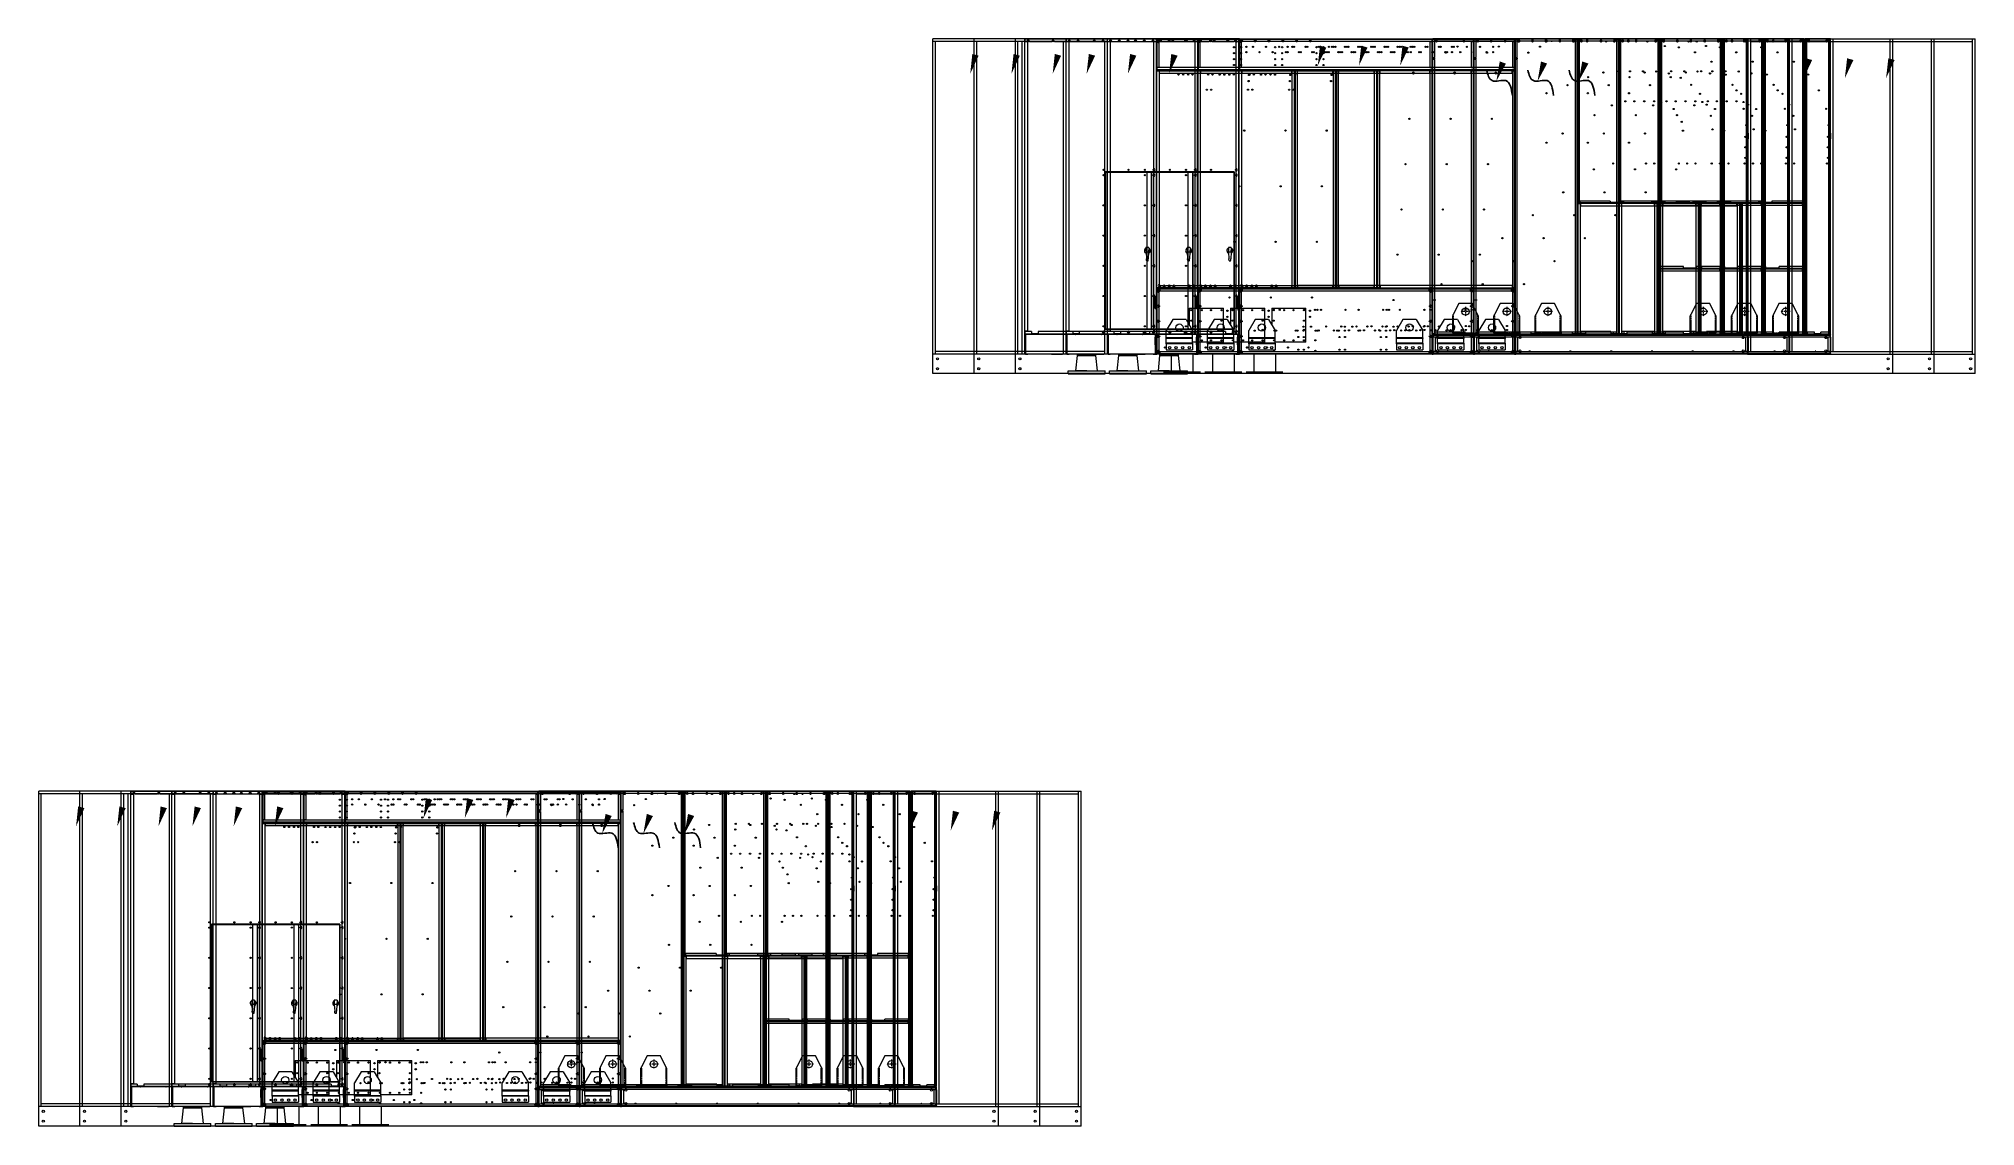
# Model space of a CAD drawing. Header units: millimetres. Extents: x -663796 to 30612, y -141670 to 21821.
# Drawn here: x -663796 to -649069, y -141670 to -133395 of the extents above.
import ezdxf

# ---------------------------------------------------------------- set-up
doc = ezdxf.new("R2010")
doc.units = ezdxf.units.MM
doc.linetypes.add('DASHDOT', pattern=[18.5, 12, -3, 0.5, -3])
doc.linetypes.add('DASHED', pattern=[15, 12, -3])
doc.layers.add('냉각탑_dim', color=1, linetype='Continuous')

# ---------------------------------------------------------------- blocks, each defined once
blk = doc.blocks.new('457536')
at = {"color": 7, "lineweight": 5}
for p, q in [((114592.520962, 89152.297332), (114550.020962, 89069.297332)), ((114692.520962, 89152.297332), (114592.520962, 89152.297332)), ((114735.020962, 89069.297332), (114692.520962, 89152.297332)), ((114542.520962, 89059.297332), (114542.520962, 88929.797332)), ((114742.520962, 88929.797332), (114742.520962, 89059.297332)), ((114550.020962, 88922.297332), (114735.020962, 88922.297332))]:
    blk.add_line(p, q, dxfattribs=at)
at = {"color": 7, "linetype": 'DASHDOT', "lineweight": 5}
for p, q in [((114642.520962, 89126.047332), (114642.520962, 89054.547332)), ((114678.270962, 89090.297332), (114606.770962, 89090.297332))]:
    blk.add_line(p, q, dxfattribs=at)
at = {"color": 7, "lineweight": 5, "ltscale": 0.09375}
for p, q in [((114542.520962, 89059.297332), (114550.020962, 89059.297332)), ((114742.520962, 89059.297332), (114735.020962, 89059.297332)), ((114550.020962, 88929.797332), (114542.520962, 88929.797332)), ((114550.020962, 88922.297332), (114550.020962, 88929.797332)), ((114735.020962, 88929.797332), (114742.520962, 88929.797332)), ((114735.020962, 88922.297332), (114735.020962, 88929.797332))]:
    blk.add_line(p, q, dxfattribs=at)
at = {"color": 7, "linetype": 'DASHED', "lineweight": 5}
for p, q in [((114548.520962, 89059.297332), (114548.520962, 88929.797332)), ((114736.520962, 88929.797332), (114736.520962, 89059.297332)), ((114550.020962, 88928.297332), (114735.020962, 88928.297332))]:
    blk.add_line(p, q, dxfattribs=at)
at = {"color": 7, "lineweight": 5, "ltscale": 0.125}
for p, q in [((114550.020962, 89059.297332), (114550.020962, 89069.297332)), ((114735.020962, 89069.297332), (114735.020962, 89059.297332))]:
    blk.add_line(p, q, dxfattribs=at)
at = {"color": 7, "linetype": 'DASHED', "lineweight": 5, "ltscale": 0.075}
for p, q in [((114558.520962, 88928.297332), (114558.520962, 88922.297332)), ((114576.520962, 88928.297332), (114576.520962, 88922.297332)), ((114608.520962, 88928.297332), (114608.520962, 88922.297332)), ((114626.520962, 88928.297332), (114626.520962, 88922.297332)), ((114658.520962, 88928.297332), (114658.520962, 88922.297332)), ((114676.520962, 88928.297332), (114676.520962, 88922.297332)), ((114708.520962, 88928.297332), (114708.520962, 88922.297332)), ((114726.520962, 88928.297332), (114726.520962, 88922.297332))]:
    blk.add_line(p, q, dxfattribs=at)
at = {"color": 7, "lineweight": 5}
blk.add_circle((114642.520962, 89090.297332), 27.5, dxfattribs=at)
blk = doc.blocks.new('1')
at = {"lineweight": 20}
for p, q in [((10798, 11009), (10098, 11009)), ((10098, 8609), (10098, 11009)), ((10798, 10989), (10098, 10989)), ((10118, 8609), (10118, 10989)), ((16295, 11009), (16298, 11009)), ((16298, 11009), (17398, 11009)), ((16298, 11006), (16298, 11009)), ((16318, 10989), (17378, 10989)), ((17378, 8609), (17378, 11009)), ((17398, 8609), (17398, 11009)), ((10798, 8609), (10098, 8609)), ((10778, 8629), (10118, 8629)), ((16298, 8629), (17378, 8629)), ((16298, 8614), (16298, 8609)), ((16298, 8609), (17398, 8609))]:
    blk.add_line(p, q, dxfattribs=at)
at = {"color": 7, "lineweight": 20}
for p, q in [((10778, 8609), (10778, 10989)), ((10798, 8783), (10798, 10987)), ((10800, 11009), (11795, 11009)), ((10818, 10987), (10818, 8783)), ((11776, 10980), (11776, 10021)), ((11796, 10987), (11796, 8783)), ((11802, 11009), (13895, 11009)), ((11802, 11005), (13895, 11005)), ((13895, 10989), (12351, 10989)), ((13898, 8764), (13898, 11006)), ((13901, 8764), (13901, 11006)), ((14982, 11009), (13915, 11009)), ((14982, 11006), (13915, 11006)), ((14983, 11006), (14983, 8764)), ((14995, 11006), (14995, 8764)), ((14998, 11006), (14998, 8764)), ((15000, 11006), (15000, 9762)), ((15003, 11006), (15003, 9762)), ((15015, 9762), (15015, 11006)), ((16084, 11009), (15017, 11009)), ((16084, 11006), (15017, 11006)), ((16085, 11006), (16085, 9762)), ((16097, 9762), (16097, 11006)), ((16100, 9762), (16100, 11006)), ((16102, 11006), (16102, 8764)), ((16105, 11006), (16105, 8764)), ((16117, 8764), (16117, 11006)), ((16295, 8764), (16295, 11006)), ((16298, 8764), (16298, 11006)), ((16318, 8629), (16318, 11009)), ((11798, 9114), (11798, 10764)), ((11801, 9114), (11801, 10764)), ((13895, 10789), (11802, 10789)), ((13895, 10772), (11802, 10772)), ((13895, 10769), (11802, 10769)), ((11818, 10764), (11818, 9140)), ((11820, 10767), (12827, 10767)), ((11820, 10764), (12827, 10764)), ((12828, 10764), (12828, 9114)), ((12845, 10764), (12845, 9114)), ((12848, 10764), (12848, 9114)), ((12850, 10764), (12850, 9114)), ((12853, 10764), (12853, 9114)), ((12870, 9114), (12870, 10764)), ((13877, 10767), (12872, 10767)), ((13877, 10764), (12872, 10764)), ((13878, 10764), (13878, 9114)), ((13895, 9114), (13895, 10764)), ((13913, 10850), (13913, 8764)), ((11820, 10747), (12827, 10747)), ((16283, 10095), (16283, 8764)), ((11411, 9996), (11411, 8796)), ((11413, 8800), (11413, 9992)), ((11759, 9992), (11759, 8800)), ((11761, 9996), (11761, 8796)), ((15003, 8764), (15003, 9754)), ((15017, 9759), (16084, 9759)), ((15607, 9754), (15607, 8764)), ((13877, 9131), (12872, 9131)), ((11802, 9109), (13895, 9109)), ((11802, 9105), (13895, 9105)), ((12827, 9114), (11820, 9114)), ((12827, 9111), (11820, 9111)), ((13867, 9089), (11829, 9089)), ((12872, 9114), (13877, 9114)), ((12872, 9111), (13877, 9111)), ((11795, 8761), (10800, 8761)), ((11791, 8759), (10803, 8759)), ((13903, 8759), (16294, 8759)), ((13903, 8754), (16294, 8754)), ((13915, 8761), (14982, 8761)), ((16252, 8739), (13944, 8739)), ((11774, 8609), (11085, 8609)), ((13895, 8612), (11802, 8612)), ((13895, 8609), (11802, 8609)), ((11829, 8629), (13867, 8629)), ((16294, 8614), (13903, 8614)), ((16294, 8609), (13903, 8609)), ((13944, 8629), (16252, 8629))]:
    blk.add_line(p, q, dxfattribs=at)
at = {"color": 0, "lineweight": 20}
for p, q in [((11798, 11009), (10798, 11009)), ((10798, 8609), (10798, 11009)), ((11802, 11009), (11798, 11009)), ((11798, 11005), (11798, 11009)), ((10098, 8461), (10098, 8609)), ((11791, 8609), (10798, 8609)), ((13895, 8609), (13903, 8609)), ((16294, 8609), (16298, 8609)), ((17398, 8461), (17398, 8609)), ((17398, 8461), (10098, 8461))]:
    blk.add_line(p, q, dxfattribs=at)
at = {"color": 7, "lineweight": 20, "ltscale": 0.001417}
for p, q in [((10798, 11007), (10800, 11007)), ((10798, 11006), (10800, 11006)), ((11796, 11007), (11795, 11007)), ((11796, 11006), (11795, 11006)), ((10798, 8764), (10800, 8764)), ((10798, 8763), (10800, 8763)), ((11796, 8764), (11795, 8764)), ((11796, 8763), (11795, 8763))]:
    blk.add_line(p, q, dxfattribs=at)
at = {"color": 7, "lineweight": 20, "ltscale": 0.00075}
for p, q in [((10798, 11006), (10798, 11007)), ((10798, 11006), (10798, 11007)), ((11796, 11006), (11796, 11007)), ((11415, 9994), (11416, 9994)), ((11756, 9994), (11757, 9994)), ((10798, 8764), (10798, 8763)), ((11416, 8798), (11415, 8798)), ((11756, 8798), (11757, 8798)), ((11796, 8764), (11796, 8763))]:
    blk.add_line(p, q, dxfattribs=at)
at = {"color": 7, "lineweight": 20, "ltscale": 0.015917}
for p, q in [((10798, 10987), (10798, 11006)), ((11796, 11006), (11796, 10987)), ((10798, 8764), (10798, 8783)), ((11796, 8783), (11796, 8764))]:
    blk.add_line(p, q, dxfattribs=at)
at = {"color": 7, "lineweight": 20, "ltscale": 0.002833}
for p, q in [((10802, 10987), (10798, 10987)), ((10800, 11009), (10800, 11006)), ((11793, 10987), (11796, 10987)), ((11795, 11009), (11795, 11006)), ((10802, 8783), (10798, 8783)), ((10800, 8761), (10800, 8764)), ((11793, 8783), (11796, 8783)), ((11795, 8761), (11795, 8764))]:
    blk.add_line(p, q, dxfattribs=at)
at = {"color": 7, "lineweight": 20, "ltscale": 0.000256317}
for p, q in [((10798, 10987), (10799, 10987)), ((11796, 10987), (11796, 10987))]:
    blk.add_line(p, q, dxfattribs=at)
at = {"color": 7, "lineweight": 20, "ltscale": 0.000482551}
for p, q in [((10800, 11008), (10800, 11008)), ((11795, 11008), (11795, 11008))]:
    blk.add_line(p, q, dxfattribs=at)
at = {"color": 7, "lineweight": 20, "ltscale": 0.013833}
for p, q in [((10800, 10989), (10800, 11006)), ((10802, 10987), (10818, 10987)), ((11795, 11006), (11795, 10989)), ((10800, 8764), (10800, 8781)), ((10818, 8783), (10802, 8783)), ((10848, 8781), (10848, 8764)), ((10898, 8781), (10898, 8764)), ((11696, 8781), (11696, 8764)), ((11746, 8781), (11746, 8764)), ((11795, 8781), (11795, 8764))]:
    blk.add_line(p, q, dxfattribs=at)
at = {"color": 7, "lineweight": 20, "ltscale": 0.01025}
for p, q in [((10800, 10989), (10812, 10989)), ((11782, 10989), (11795, 10989))]:
    blk.add_line(p, q, dxfattribs=at)
at = {"color": 7, "lineweight": 20, "ltscale": 0.001667}
for p, q in [((10800, 10989), (10800, 10987)), ((11794, 10987), (11794, 10989)), ((11720, 9402), (11718, 9402)), ((11738, 9402), (11740, 9402)), ((11759, 9408), (11761, 9408)), ((11761, 9384), (11759, 9384)), ((10798, 8783), (10800, 8783)), ((10800, 8783), (10800, 8781)), ((10888, 8761), (10888, 8759)), ((11048, 8761), (11048, 8759)), ((11794, 8781), (11794, 8783)), ((11796, 8783), (11794, 8783))]:
    blk.add_line(p, q, dxfattribs=at)
at = {"color": 7, "lineweight": 20, "ltscale": 0.141667}
for p, q in [((10832, 10989), (11002, 10989)), ((11022, 10989), (11192, 10989)), ((11212, 10989), (11382, 10989)), ((11402, 10989), (11572, 10989)), ((11592, 10989), (11762, 10989)), ((11576, 8781), (11406, 8781))]:
    blk.add_line(p, q, dxfattribs=at)
at = {"color": 7, "lineweight": 20, "ltscale": 0.009002}
blk.add_line((11782, 10987), (11793, 10987), dxfattribs=at)
at = {"color": 7, "lineweight": 20, "ltscale": 0.001111}
for p, q in [((11800, 11005), (11798, 11005)), ((11802, 10989), (11802, 10987)), ((13898, 11005), (13896, 11005)), ((13898, 10970), (13900, 10970)), ((13898, 10967), (13900, 10967)), ((15000, 10972), (14998, 10972)), ((15000, 10969), (14998, 10969)), ((15000, 10968), (14998, 10968)), ((14998, 10964), (15000, 10964)), ((15000, 10964), (14998, 10964)), ((14998, 10961), (15000, 10961)), ((14998, 10952), (15000, 10952)), ((16102, 10972), (16100, 10972)), ((16102, 10969), (16100, 10969)), ((11798, 10772), (11800, 10772)), ((11802, 10791), (11802, 10789)), ((12355, 10769), (12355, 10767)), ((12359, 10767), (12359, 10769)), ((12361, 10767), (12361, 10769)), ((12363, 10769), (12363, 10767)), ((12367, 10769), (12367, 10767)), ((12463, 10769), (12463, 10767)), ((12466, 10769), (12466, 10767)), ((13896, 10772), (13898, 10772)), ((15000, 10085), (14998, 10085)), ((16102, 10095), (16100, 10095)), ((16100, 10083), (16102, 10083)), ((16102, 10082), (16100, 10082)), ((16102, 10080), (16100, 10080)), ((16100, 10080), (16102, 10080)), ((16100, 10076), (16102, 10076)), ((16100, 10043), (16102, 10043)), ((16100, 10040), (16102, 10040)), ((16100, 9991), (16102, 9991)), ((16100, 9979), (16102, 9979)), ((16102, 9978), (16100, 9978)), ((16102, 9976), (16100, 9976)), ((16102, 9976), (16100, 9976)), ((16102, 9974), (16100, 9974)), ((16100, 9973), (16102, 9973)), ((14998, 9784), (15000, 9784)), ((16102, 9359), (16100, 9359)), ((16100, 9358), (16102, 9358)), ((16100, 9356), (16102, 9356)), ((16102, 9356), (16100, 9356)), ((16102, 9354), (16100, 9354)), ((16100, 9353), (16102, 9353)), ((11800, 9105), (11798, 9105)), ((11802, 9089), (11802, 9087)), ((13898, 9105), (13896, 9105)), ((16100, 8859), (16102, 8859)), ((16100, 8856), (16102, 8856)), ((16100, 8854), (16102, 8854)), ((16100, 8849), (16102, 8849)), ((16102, 8839), (16100, 8839)), ((13903, 8739), (13903, 8737)), ((14026, 8761), (14026, 8759)), ((14030, 8761), (14030, 8759)), ((14240, 8761), (14240, 8759)), ((14252, 8759), (14252, 8761)), ((14262, 8759), (14262, 8761)), ((14495, 8759), (14495, 8761)), ((14505, 8759), (14505, 8761)), ((15821, 8759), (15821, 8761)), ((15831, 8759), (15831, 8761)), ((16064, 8759), (16064, 8761)), ((16074, 8759), (16074, 8761)), ((16085, 8759), (16085, 8761)), ((16090, 8759), (16090, 8761)), ((11798, 8612), (11800, 8612)), ((11802, 8631), (11802, 8629)), ((13896, 8612), (13898, 8612)), ((13903, 8631), (13903, 8629))]:
    blk.add_line(p, q, dxfattribs=at)
at = {"color": 7, "lineweight": 20, "ltscale": 0.010278}
for p, q in [((11798, 11005), (11798, 10987)), ((11800, 10987), (11800, 11005)), ((13895, 10987), (13895, 11005)), ((13896, 11005), (13896, 10987)), ((13898, 10987), (13898, 11005)), ((11798, 10791), (11798, 10772)), ((11800, 10772), (11800, 10791)), ((11820, 10767), (11801, 10767)), ((11801, 10765), (11820, 10765)), ((11801, 10764), (11820, 10764)), ((12845, 10767), (12827, 10767)), ((12827, 10765), (12845, 10765)), ((12827, 10764), (12845, 10764)), ((12872, 10767), (12853, 10767)), ((12853, 10765), (12872, 10765)), ((12853, 10764), (12872, 10764)), ((13895, 10767), (13877, 10767)), ((13877, 10765), (13895, 10765)), ((13877, 10764), (13895, 10764)), ((13895, 10772), (13895, 10791)), ((13896, 10791), (13896, 10772)), ((13898, 10772), (13898, 10791)), ((15025, 9757), (15006, 9757)), ((15006, 9755), (15025, 9755)), ((15006, 9754), (15025, 9754)), ((15604, 9757), (15586, 9757)), ((15586, 9755), (15604, 9755)), ((15586, 9754), (15604, 9754)), ((11798, 9105), (11798, 9087)), ((11800, 9087), (11800, 9105)), ((11820, 9113), (11801, 9113)), ((11801, 9111), (11820, 9111)), ((12845, 9113), (12827, 9113)), ((12827, 9111), (12845, 9111)), ((12872, 9113), (12853, 9113)), ((12853, 9111), (12872, 9111)), ((13895, 9113), (13877, 9113)), ((13877, 9111), (13895, 9111)), ((13895, 9087), (13895, 9105)), ((13896, 9105), (13896, 9087)), ((13898, 9087), (13898, 9105)), ((15025, 8763), (15006, 8763)), ((15006, 8761), (15025, 8761)), ((15604, 8763), (15586, 8763)), ((15586, 8761), (15604, 8761)), ((11798, 8631), (11798, 8612)), ((11800, 8612), (11800, 8631)), ((13895, 8612), (13895, 8631)), ((13896, 8631), (13896, 8612)), ((13898, 8612), (13898, 8631))]:
    blk.add_line(p, q, dxfattribs=at)
at = {"color": 7, "lineweight": 20, "ltscale": 0.108889}
for p, q in [((11798, 10987), (11798, 10791)), ((11802, 10987), (11802, 10791)), ((13878, 10987), (13878, 10791)), ((13895, 10791), (13895, 10987)), ((13898, 10791), (13898, 10987))]:
    blk.add_line(p, q, dxfattribs=at)
at = {"color": 7, "lineweight": 20, "ltscale": 0.001944}
for p, q in [((11798, 10987), (11802, 10987)), ((11802, 11005), (11802, 11009)), ((13895, 11005), (13895, 11009)), ((13898, 10987), (13895, 10987)), ((11798, 10791), (11802, 10791)), ((11802, 10772), (11802, 10769)), ((13898, 10791), (13895, 10791)), ((13895, 10772), (13895, 10769)), ((11798, 9087), (11802, 9087)), ((11802, 9105), (11802, 9109)), ((13895, 9105), (13895, 9109)), ((13898, 9087), (13895, 9087)), ((11798, 8631), (11802, 8631)), ((11802, 8612), (11802, 8609)), ((13898, 8631), (13895, 8631)), ((13895, 8612), (13895, 8609))]:
    blk.add_line(p, q, dxfattribs=at)
at = {"color": 7, "lineweight": 20, "ltscale": 0.000833333}
for p, q in [((11802, 11005), (11800, 11005)), ((13895, 11005), (13896, 11005)), ((13901, 11006), (13901, 11007)), ((14995, 11006), (14995, 11007)), ((15003, 11006), (15003, 11007)), ((16097, 11006), (16097, 11007)), ((16105, 11006), (16105, 11007)), ((16295, 11006), (16295, 11007)), ((11802, 10772), (11800, 10772)), ((11801, 10764), (11801, 10765)), ((12845, 10764), (12845, 10765)), ((12853, 10764), (12853, 10765)), ((13895, 10772), (13896, 10772)), ((13895, 10764), (13895, 10765)), ((15003, 9762), (15003, 9761)), ((15006, 9754), (15006, 9755)), ((15604, 9754), (15604, 9755)), ((15615, 9754), (15615, 9755)), ((16097, 9762), (16097, 9761)), ((16097, 9754), (16097, 9755)), ((15615, 9263), (15615, 9262)), ((15615, 9255), (15615, 9256)), ((16097, 9263), (16097, 9262)), ((16097, 9255), (16097, 9256)), ((11802, 9105), (11800, 9105)), ((11801, 9114), (11801, 9113)), ((12845, 9114), (12845, 9113)), ((12853, 9114), (12853, 9113)), ((13895, 9114), (13895, 9113)), ((13895, 9105), (13896, 9105)), ((13901, 8764), (13901, 8763)), ((13903, 8754), (13901, 8754)), ((14995, 8764), (14995, 8763)), ((15006, 8764), (15006, 8763)), ((15604, 8764), (15604, 8763)), ((15615, 8764), (15615, 8763)), ((16097, 8764), (16097, 8763)), ((16105, 8764), (16105, 8763)), ((16294, 8754), (16295, 8754)), ((16295, 8764), (16295, 8763)), ((11802, 8612), (11800, 8612)), ((13895, 8612), (13896, 8612)), ((13903, 8614), (13901, 8614)), ((16294, 8614), (16295, 8614))]:
    blk.add_line(p, q, dxfattribs=at)
at = {"color": 7, "lineweight": 20, "ltscale": 0.009167}
for p, q in [((11802, 11005), (11802, 10989)), ((13878, 10987), (13895, 10987)), ((13895, 10989), (13895, 11005)), ((11818, 10791), (11802, 10791)), ((11802, 10789), (11802, 10772)), ((13878, 10791), (13895, 10791)), ((13895, 10772), (13895, 10789)), ((11802, 9105), (11802, 9089)), ((13895, 9089), (13895, 9105)), ((11802, 8629), (11802, 8612)), ((13895, 8612), (13895, 8629))]:
    blk.add_line(p, q, dxfattribs=at)
at = {"color": 7, "lineweight": 20, "ltscale": 0.003611}
blk.add_line((11808, 10989), (11802, 10989), dxfattribs=at)
at = {"color": 7, "lineweight": 20, "ltscale": 0.003723}
blk.add_line((11802, 10987), (11808, 10987), dxfattribs=at)
at = {"color": 7, "lineweight": 20, "ltscale": 0.104444}
blk.add_line((11818, 10791), (11818, 10979), dxfattribs=at)
at = {"color": 7, "lineweight": 20, "ltscale": 0.046667}
for p, q in [((11912, 10989), (11828, 10989)), ((12016, 10989), (11932, 10989)), ((12227, 10989), (12143, 10989)), ((12331, 10989), (12247, 10989))]:
    blk.add_line(p, q, dxfattribs=at)
at = {"color": 7, "lineweight": 20, "ltscale": 0.048333}
blk.add_line((12123, 10989), (12036, 10989), dxfattribs=at)
at = {"color": 7, "lineweight": 20, "ltscale": 0.002887}
blk.add_line((12391, 10943), (12386, 10943), dxfattribs=at)
at = {"color": 7, "lineweight": 20, "ltscale": 0.004778}
for p, q in [((13895, 11009), (13903, 11009)), ((13895, 11006), (13903, 11006))]:
    blk.add_line(p, q, dxfattribs=at)
at = {"color": 7, "lineweight": 20, "ltscale": 0.001722}
for p, q in [((13903, 11006), (13900, 11006)), ((13915, 11009), (13915, 11006)), ((14982, 11009), (14982, 11006)), ((14995, 11006), (14998, 11006)), ((15000, 11006), (15003, 11006)), ((15017, 11009), (15017, 11006)), ((16084, 11009), (16084, 11006)), ((16100, 11006), (16097, 11006)), ((16102, 11006), (16105, 11006)), ((16119, 11009), (16119, 11006)), ((16282, 11009), (16282, 11006)), ((16298, 11006), (16295, 11006)), ((11801, 10764), (11798, 10764)), ((11820, 10764), (11820, 10767)), ((12827, 10764), (12827, 10767)), ((12845, 10764), (12848, 10764)), ((12850, 10764), (12853, 10764)), ((12872, 10767), (12872, 10764)), ((13877, 10767), (13877, 10764)), ((13898, 10764), (13895, 10764)), ((15000, 9762), (15003, 9762)), ((15006, 9754), (15003, 9754)), ((15017, 9759), (15017, 9762)), ((15025, 9757), (15025, 9754)), ((15586, 9757), (15586, 9754)), ((15604, 9754), (15607, 9754)), ((15612, 9754), (15615, 9754)), ((15629, 9757), (15629, 9754)), ((16084, 9759), (16084, 9762)), ((16084, 9757), (16084, 9754)), ((16100, 9762), (16097, 9762)), ((16100, 9754), (16097, 9754)), ((15612, 9263), (15615, 9263)), ((15612, 9255), (15615, 9255)), ((15629, 9260), (15629, 9263)), ((15629, 9258), (15629, 9255)), ((16084, 9260), (16084, 9263)), ((16084, 9258), (16084, 9255)), ((16100, 9263), (16097, 9263)), ((16100, 9255), (16097, 9255)), ((11801, 9114), (11798, 9114)), ((11820, 9114), (11820, 9111)), ((12827, 9114), (12827, 9111)), ((12845, 9114), (12848, 9114)), ((12850, 9114), (12853, 9114)), ((12872, 9111), (12872, 9114)), ((13877, 9111), (13877, 9114)), ((13898, 9114), (13895, 9114)), ((13901, 8764), (13898, 8764)), ((13915, 8761), (13915, 8764)), ((14982, 8761), (14982, 8764)), ((14995, 8764), (14998, 8764)), ((15006, 8764), (15003, 8764)), ((15025, 8761), (15025, 8764)), ((15586, 8761), (15586, 8764)), ((15604, 8764), (15607, 8764)), ((15612, 8764), (15615, 8764)), ((15629, 8761), (15629, 8764)), ((16084, 8761), (16084, 8764)), ((16100, 8764), (16097, 8764)), ((16102, 8764), (16105, 8764)), ((16119, 8761), (16119, 8764)), ((16282, 8761), (16282, 8764)), ((16298, 8764), (16295, 8764))]:
    blk.add_line(p, q, dxfattribs=at)
at = {"color": 7, "lineweight": 20, "ltscale": 0.0075}
for p, q in [((13915, 11009), (13901, 11009)), ((13901, 11007), (13915, 11007)), ((13901, 11006), (13915, 11006)), ((14995, 11009), (14982, 11009)), ((14982, 11007), (14995, 11007)), ((14982, 11006), (14995, 11006)), ((15017, 11009), (15003, 11009)), ((15003, 11007), (15017, 11007)), ((15003, 11006), (15017, 11006)), ((16097, 11009), (16084, 11009)), ((16084, 11007), (16097, 11007)), ((16084, 11006), (16097, 11006)), ((16119, 11009), (16105, 11009)), ((16105, 11007), (16119, 11007)), ((16105, 11006), (16119, 11006)), ((16295, 11009), (16282, 11009)), ((16282, 11007), (16295, 11007)), ((16282, 11006), (16295, 11006)), ((15017, 9761), (15003, 9761)), ((15003, 9759), (15017, 9759)), ((15629, 9757), (15615, 9757)), ((15615, 9755), (15629, 9755)), ((15615, 9754), (15629, 9754)), ((16097, 9761), (16084, 9761)), ((16084, 9759), (16097, 9759)), ((16097, 9757), (16084, 9757)), ((16084, 9755), (16097, 9755)), ((16084, 9754), (16097, 9754)), ((15629, 9262), (15615, 9262)), ((15615, 9260), (15629, 9260)), ((15629, 9258), (15615, 9258)), ((15615, 9256), (15629, 9256)), ((15615, 9255), (15629, 9255)), ((16097, 9262), (16084, 9262)), ((16084, 9260), (16097, 9260)), ((16097, 9258), (16084, 9258)), ((16084, 9256), (16097, 9256)), ((16084, 9255), (16097, 9255)), ((13915, 8763), (13901, 8763)), ((13901, 8761), (13915, 8761)), ((14995, 8763), (14982, 8763)), ((14982, 8761), (14995, 8761)), ((15629, 8763), (15615, 8763)), ((15615, 8761), (15629, 8761)), ((16097, 8763), (16084, 8763)), ((16084, 8761), (16097, 8761)), ((16119, 8763), (16105, 8763)), ((16105, 8761), (16119, 8761)), ((16295, 8763), (16282, 8763)), ((16282, 8761), (16295, 8761))]:
    blk.add_line(p, q, dxfattribs=at)
at = {"color": 7, "lineweight": 20, "ltscale": 0.000888889}
for p, q in [((13901, 11009), (13901, 11007)), ((14995, 11007), (14995, 11009)), ((15003, 11009), (15003, 11007)), ((16097, 11007), (16097, 11009)), ((16105, 11009), (16105, 11007)), ((16295, 11007), (16295, 11009)), ((11801, 10767), (11801, 10765)), ((12845, 10765), (12845, 10767)), ((12853, 10767), (12853, 10765)), ((13895, 10765), (13895, 10767)), ((16300, 10248), (16299, 10248)), ((15003, 9761), (15003, 9759)), ((15006, 9757), (15006, 9755)), ((15017, 9762), (15015, 9762)), ((15604, 9755), (15604, 9757)), ((15615, 9757), (15615, 9755)), ((16085, 9762), (16084, 9762)), ((16097, 9759), (16097, 9761)), ((16097, 9755), (16097, 9757)), ((15615, 9262), (15615, 9260)), ((15615, 9258), (15615, 9256)), ((15629, 9263), (15627, 9263)), ((16085, 9263), (16084, 9263)), ((16097, 9260), (16097, 9262)), ((16097, 9256), (16097, 9258)), ((11801, 9113), (11801, 9111)), ((11820, 9114), (11818, 9114)), ((12828, 9114), (12827, 9114)), ((12845, 9111), (12845, 9113)), ((12853, 9113), (12853, 9111)), ((12872, 9114), (12870, 9114)), ((13878, 9114), (13877, 9114)), ((13895, 9111), (13895, 9113)), ((13901, 8763), (13901, 8761)), ((13915, 8764), (13913, 8764)), ((14983, 8764), (14982, 8764)), ((14995, 8761), (14995, 8763)), ((15006, 8763), (15006, 8761)), ((15025, 8764), (15023, 8764)), ((15587, 8764), (15586, 8764)), ((15604, 8761), (15604, 8763)), ((15615, 8763), (15615, 8761)), ((15629, 8764), (15627, 8764)), ((16085, 8764), (16084, 8764)), ((16097, 8761), (16097, 8763)), ((16105, 8763), (16105, 8761)), ((16119, 8764), (16117, 8764)), ((16283, 8764), (16282, 8764)), ((16295, 8761), (16295, 8763))]:
    blk.add_line(p, q, dxfattribs=at)
at = {"color": 7, "lineweight": 20, "ltscale": 0.006611}
for p, q in [((13913, 11006), (13901, 11006)), ((13915, 10994), (13915, 11006)), ((14982, 10994), (14982, 11006)), ((14995, 11006), (14983, 11006)), ((15015, 11006), (15003, 11006)), ((15017, 10994), (15017, 11006)), ((16084, 10994), (16084, 11006)), ((16085, 11006), (16097, 11006)), ((16117, 11006), (16105, 11006)), ((16119, 10994), (16119, 11006)), ((16282, 10994), (16282, 11006)), ((16283, 11006), (16295, 11006)), ((15015, 9762), (15003, 9762)), ((15017, 9774), (15017, 9762)), ((15250, 9774), (15250, 9762)), ((15350, 9774), (15350, 9762)), ((15627, 9754), (15615, 9754)), ((15629, 9742), (15629, 9754)), ((15750, 9774), (15750, 9762)), ((15850, 9774), (15850, 9762)), ((16084, 9774), (16084, 9762)), ((16084, 9742), (16084, 9754)), ((16085, 9762), (16097, 9762)), ((16085, 9754), (16097, 9754)), ((15627, 9263), (15615, 9263)), ((15627, 9255), (15615, 9255)), ((15629, 9275), (15629, 9263)), ((15629, 9243), (15629, 9255)), ((15806, 9263), (15806, 9275)), ((15906, 9263), (15906, 9275)), ((16084, 9275), (16084, 9263)), ((16084, 9243), (16084, 9255)), ((16085, 9263), (16097, 9263)), ((16085, 9255), (16097, 9255)), ((13901, 8764), (13913, 8764)), ((13915, 8776), (13915, 8764)), ((14248, 8776), (14248, 8764)), ((14648, 8764), (14648, 8776)), ((14748, 8776), (14748, 8764)), ((14982, 8776), (14982, 8764)), ((14983, 8764), (14995, 8764)), ((15627, 8764), (15615, 8764)), ((15629, 8776), (15629, 8764)), ((15806, 8764), (15806, 8776)), ((15906, 8764), (15906, 8776)), ((16084, 8776), (16084, 8764)), ((16085, 8764), (16097, 8764)), ((16117, 8764), (16105, 8764)), ((16119, 8776), (16119, 8764)), ((16175, 8764), (16175, 8776)), ((16225, 8764), (16225, 8776)), ((16282, 8776), (16282, 8764)), ((16283, 8764), (16295, 8764))]:
    blk.add_line(p, q, dxfattribs=at)
at = {"color": 7, "lineweight": 20, "ltscale": 0.077863}
blk.add_line((13913, 11006), (13913, 10866), dxfattribs=at)
at = {"color": 7, "lineweight": 20, "ltscale": 0.003}
for p, q in [((13915, 10994), (13920, 10994)), ((14976, 10994), (14982, 10994)), ((15017, 10994), (15022, 10994)), ((16078, 10994), (16084, 10994)), ((16119, 10994), (16124, 10994)), ((16276, 10994), (16282, 10994))]:
    blk.add_line(p, q, dxfattribs=at)
at = {"color": 7, "lineweight": 20, "ltscale": 0.106667}
for p, q in [((13936, 10994), (14128, 10994)), ((14144, 10994), (14336, 10994)), ((14352, 10994), (14544, 10994)), ((14560, 10994), (14752, 10994)), ((14768, 10994), (14960, 10994)), ((15454, 10994), (15646, 10994)), ((15662, 10994), (15854, 10994)), ((15870, 10994), (16062, 10994))]:
    blk.add_line(p, q, dxfattribs=at)
at = {"color": 7, "lineweight": 20, "ltscale": 0.00282}
for p, q in [((14000, 10906), (13996, 10903)), ((14089, 10951), (14085, 10949)), ((13911, 10860), (13907, 10858))]:
    blk.add_line(p, q, dxfattribs=at)
at = {"color": 7, "lineweight": 20, "ltscale": 0.004556}
for p, q in [((14995, 11009), (15003, 11009)), ((14995, 11006), (15003, 11006)), ((16097, 11009), (16105, 11009)), ((16097, 11006), (16105, 11006))]:
    blk.add_line(p, q, dxfattribs=at)
at = {"color": 7, "lineweight": 20, "ltscale": 0.222222}
for p, q in [((15038, 10994), (15438, 10994)), ((15750, 9774), (15350, 9774)), ((15350, 9762), (15750, 9762)), ((14648, 8776), (14248, 8776)), ((14248, 8764), (14648, 8764))]:
    blk.add_line(p, q, dxfattribs=at)
at = {"color": 7, "lineweight": 20, "ltscale": 0.003101}
blk.add_line((15449, 10989), (15443, 10989), dxfattribs=at)
at = {"color": 7, "lineweight": 20, "ltscale": 0.090444}
for p, q in [((16282, 11009), (16119, 11009)), ((16282, 11006), (16119, 11006)), ((16119, 8761), (16282, 8761))]:
    blk.add_line(p, q, dxfattribs=at)
at = {"color": 7, "lineweight": 20, "ltscale": 0.066667}
blk.add_line((16140, 10994), (16260, 10994), dxfattribs=at)
at = {"color": 7, "lineweight": 20, "ltscale": 0.358199}
blk.add_line((16283, 11006), (16283, 10361), dxfattribs=at)
at = {"color": 7, "lineweight": 20, "ltscale": 0.009389}
for p, q in [((11818, 10764), (11801, 10764)), ((11820, 10764), (11820, 10747)), ((12827, 10747), (12827, 10764)), ((12845, 10764), (12828, 10764)), ((12870, 10764), (12853, 10764)), ((12872, 10747), (12872, 10764)), ((13877, 10747), (13877, 10764)), ((13878, 10764), (13895, 10764)), ((15023, 9754), (15006, 9754)), ((15025, 9737), (15025, 9754)), ((15586, 9737), (15586, 9754)), ((15604, 9754), (15587, 9754)), ((12827, 9114), (12827, 9131)), ((12872, 9131), (12872, 9114)), ((13877, 9131), (13877, 9114)), ((11801, 9114), (11818, 9114)), ((12828, 9114), (12845, 9114)), ((12870, 9114), (12853, 9114)), ((13878, 9114), (13895, 9114)), ((15006, 8764), (15023, 8764)), ((15025, 8781), (15025, 8764)), ((15255, 8781), (15255, 8764)), ((15355, 8764), (15355, 8781)), ((15586, 8781), (15586, 8764)), ((15587, 8764), (15604, 8764))]:
    blk.add_line(p, q, dxfattribs=at)
at = {"color": 7, "lineweight": 20, "ltscale": 0.001115}
for p, q in [((12519, 10767), (12519, 10769)), ((13129, 10769), (13129, 10767)), ((13129, 10767), (13129, 10769)), ((13739, 10769), (13739, 10767)), ((13742, 10767), (13743, 10769)), ((13769, 10767), (13769, 10769)), ((12345, 9109), (12346, 9111)), ((12372, 9109), (12372, 9111)), ((12374, 9109), (12374, 9111)), ((12984, 9111), (12984, 9109)), ((12984, 9109), (12984, 9111)), ((13594, 9111), (13594, 9109)), ((13597, 9109), (13598, 9111)), ((13624, 9109), (13624, 9111))]:
    blk.add_line(p, q, dxfattribs=at)
at = {"color": 7, "lineweight": 20, "ltscale": 0.001247}
for p, q in [((13898, 10868), (13900, 10869)), ((13900, 10839), (13898, 10837)), ((13900, 10835), (13898, 10834))]:
    blk.add_line(p, q, dxfattribs=at)
at = {"color": 7, "lineweight": 20, "ltscale": 0.001952}
for p, q in [((13913, 10866), (13910, 10866)), ((13910, 10850), (13913, 10850))]:
    blk.add_line(p, q, dxfattribs=at)
at = {"color": 7, "lineweight": 20, "ltscale": 0.001687}
for p, q in [((16100, 10789), (16102, 10787)), ((16100, 10784), (16102, 10782)), ((16100, 10743), (16102, 10741))]:
    blk.add_line(p, q, dxfattribs=at)
at = {"color": 7, "lineweight": 20, "ltscale": 0.483602}
blk.add_line((12872, 10747), (13742, 10747), dxfattribs=at)
at = {"color": 7, "lineweight": 20, "ltscale": 0.063895}
blk.add_line((13762, 10747), (13877, 10747), dxfattribs=at)
at = {"color": 7, "lineweight": 20, "ltscale": 0.001192}
for p, q in [((15000, 10701), (14998, 10700)), ((15000, 10698), (14998, 10697)), ((15000, 10669), (14998, 10668)), ((15000, 10667), (14998, 10666)), ((13900, 10271), (13898, 10271)), ((13900, 10270), (13898, 10270))]:
    blk.add_line(p, q, dxfattribs=at)
at = {"color": 7, "lineweight": 20, "ltscale": 0.001281}
for p, q in [((14998, 10369), (15000, 10370)), ((14998, 10366), (15000, 10367)), ((14998, 10335), (15000, 10336)), ((15000, 10334), (14998, 10333)), ((13900, 9736), (13898, 9735)), ((13900, 9735), (13898, 9734))]:
    blk.add_line(p, q, dxfattribs=at)
at = {"color": 7, "lineweight": 20, "ltscale": 0.039152}
blk.add_line((16283, 10341), (16283, 10271), dxfattribs=at)
at = {"color": 7, "lineweight": 20, "ltscale": 0.035907}
for p, q in [((16283, 10255), (16283, 10191)), ((16283, 10175), (16283, 10111))]:
    blk.add_line(p, q, dxfattribs=at)
at = {"color": 7, "lineweight": 20, "ltscale": 0.021671}
for p, q in [((16299, 10248), (16299, 10287)), ((16300, 10248), (16300, 10287))]:
    blk.add_line(p, q, dxfattribs=at)
at = {"color": 7, "lineweight": 20, "ltscale": 0.291667}
for p, q in [((11761, 9996), (11411, 9996)), ((11761, 8796), (11411, 8796))]:
    blk.add_line(p, q, dxfattribs=at)
at = {"color": 7, "lineweight": 20, "ltscale": 0.001167}
for p, q in [((11412, 9992), (11413, 9992)), ((11412, 9992), (11413, 9992)), ((11416, 9994), (11416, 9995)), ((11756, 9994), (11756, 9995)), ((11759, 9992), (11761, 9992)), ((11412, 8800), (11413, 8800)), ((11416, 8798), (11416, 8797)), ((11756, 8798), (11756, 8797)), ((11759, 8800), (11761, 8800)), ((11761, 8800), (11759, 8800))]:
    blk.add_line(p, q, dxfattribs=at)
at = {"color": 7, "lineweight": 20, "ltscale": 0.003085}
blk.add_line((11413, 9992), (11413, 9996), dxfattribs=at)
at = {"color": 7, "lineweight": 20, "ltscale": 0.001126}
for p, q in [((11413, 9992), (11415, 9992)), ((11759, 9992), (11758, 9992)), ((11413, 8800), (11415, 8800)), ((11759, 8800), (11758, 8800))]:
    blk.add_line(p, q, dxfattribs=at)
at = {"color": 7, "lineweight": 20, "ltscale": 0.000829859}
for p, q in [((11415, 9993), (11415, 9994)), ((11757, 9993), (11757, 9994)), ((11415, 8799), (11415, 8798)), ((11757, 8799), (11757, 8798))]:
    blk.add_line(p, q, dxfattribs=at)
at = {"color": 7, "lineweight": 20, "ltscale": 0.000586808}
for p, q in [((11415, 9993), (11415, 9992)), ((11757, 9993), (11757, 9992)), ((11415, 8799), (11415, 8800)), ((11757, 8799), (11757, 8800))]:
    blk.add_line(p, q, dxfattribs=at)
at = {"color": 7, "lineweight": 20, "ltscale": 0.001004}
for p, q in [((11416, 9992), (11415, 9992)), ((11757, 9992), (11758, 9992)), ((11416, 8800), (11415, 8800)), ((11757, 8800), (11758, 8800))]:
    blk.add_line(p, q, dxfattribs=at)
at = {"color": 7, "lineweight": 20, "ltscale": 0.000500028}
for p, q in [((11416, 9995), (11416, 9996)), ((11756, 9995), (11756, 9996))]:
    blk.add_line(p, q, dxfattribs=at)
at = {"color": 7, "lineweight": 20, "ltscale": 0.2835}
for p, q in [((11416, 9994), (11756, 9994)), ((11756, 8798), (11416, 8798))]:
    blk.add_line(p, q, dxfattribs=at)
at = {"color": 7, "lineweight": 20, "ltscale": 0.003083}
for p, q in [((11759, 9992), (11759, 9996)), ((11759, 8796), (11759, 8800))]:
    blk.add_line(p, q, dxfattribs=at)
at = {"color": 7, "lineweight": 20, "ltscale": 0.016667}
for p, q in [((11776, 10001), (11776, 9981)), ((11766, 8781), (11746, 8781)), ((11776, 8811), (11776, 8791))]:
    blk.add_line(p, q, dxfattribs=at)
at = {"color": 7, "lineweight": 20, "ltscale": 0.175}
for p, q in [((11776, 9961), (11776, 9751)), ((11776, 9731), (11776, 9521)), ((11776, 9501), (11776, 9291)), ((11776, 9271), (11776, 9061)), ((11776, 9041), (11776, 8831))]:
    blk.add_line(p, q, dxfattribs=at)
at = {"color": 7, "lineweight": 20, "ltscale": 0.001391}
for p, q in [((14998, 9945), (15000, 9946)), ((14998, 9941), (15000, 9942)), ((14998, 9899), (15000, 9900)), ((15000, 9900), (14998, 9899)), ((14998, 9895), (15000, 9896))]:
    blk.add_line(p, q, dxfattribs=at)
at = {"color": 7, "lineweight": 20, "ltscale": 0.126889}
for p, q in [((15006, 9525), (15006, 9754)), ((15023, 9432), (15023, 9754)), ((15587, 9754), (15587, 9525)), ((15604, 9754), (15604, 9525)), ((15006, 8764), (15006, 8992)), ((15023, 8764), (15023, 8992)), ((15587, 9085), (15587, 8764)), ((15604, 9085), (15604, 8764))]:
    blk.add_line(p, q, dxfattribs=at)
at = {"color": 7, "lineweight": 20, "ltscale": 0.129667}
for p, q in [((15250, 9774), (15017, 9774)), ((15017, 9762), (15250, 9762)), ((16084, 9774), (15850, 9774)), ((15850, 9762), (16084, 9762)), ((14148, 8776), (13915, 8776)), ((13915, 8764), (14148, 8764)), ((14982, 8776), (14748, 8776)), ((14748, 8764), (14982, 8764))]:
    blk.add_line(p, q, dxfattribs=at)
at = {"color": 7, "lineweight": 20, "ltscale": 0.311556}
for p, q in [((15586, 9757), (15025, 9757)), ((15586, 9754), (15025, 9754)), ((15025, 9737), (15586, 9737)), ((15025, 8761), (15586, 8761))]:
    blk.add_line(p, q, dxfattribs=at)
at = {"color": 7, "lineweight": 20, "ltscale": 0.001571}
blk.add_line((15050, 9759), (15048, 9757), dxfattribs=at)
at = {"color": 7, "lineweight": 20, "ltscale": 0.055556}
for p, q in [((15350, 9762), (15250, 9762)), ((15850, 9762), (15750, 9762)), ((15806, 9263), (15906, 9263)), ((15906, 9263), (15806, 9263)), ((12023, 8873), (11923, 8873)), ((13773, 8873), (13673, 8873)), ((14148, 8764), (14248, 8764)), ((14248, 8764), (14148, 8764)), ((14648, 8764), (14748, 8764)), ((14648, 8764), (14748, 8764)), ((14748, 8764), (14648, 8764)), ((15255, 8764), (15355, 8764)), ((15355, 8764), (15255, 8764)), ((15906, 8764), (15806, 8764)), ((15806, 8764), (15906, 8764))]:
    blk.add_line(p, q, dxfattribs=at)
at = {"color": 7, "lineweight": 20, "ltscale": 0.272667}
for p, q in [((15612, 9754), (15612, 9263)), ((15615, 9754), (15615, 9263)), ((15627, 9263), (15627, 9754)), ((16085, 9754), (16085, 9263)), ((16097, 9263), (16097, 9754)), ((16100, 9263), (16100, 9754)), ((15612, 9255), (15612, 8764)), ((15615, 9255), (15615, 8764)), ((15627, 8764), (15627, 9255)), ((16085, 9255), (16085, 8764)), ((16097, 8764), (16097, 9255)), ((16100, 8764), (16100, 9255))]:
    blk.add_line(p, q, dxfattribs=at)
at = {"color": 7, "lineweight": 20, "ltscale": 0.252667}
for p, q in [((16084, 9757), (15629, 9757)), ((16084, 9754), (15629, 9754)), ((15629, 9742), (16084, 9742)), ((15629, 9260), (16084, 9260)), ((16084, 9258), (15629, 9258)), ((16084, 9255), (15629, 9255)), ((15629, 9243), (16084, 9243)), ((15629, 8761), (16084, 8761))]:
    blk.add_line(p, q, dxfattribs=at)
at = {"color": 7, "lineweight": 20, "ltscale": 0.003928}
blk.add_line((15003, 9712), (14998, 9707), dxfattribs=at)
at = {"color": 7, "lineweight": 20, "ltscale": 0.004057}
blk.add_line((15003, 9711), (14998, 9706), dxfattribs=at)
at = {"color": 7, "lineweight": 20, "ltscale": 0.192778}
for p, q in [((15006, 8764), (15006, 9525)), ((15023, 8764), (15023, 9432)), ((15587, 9525), (15587, 9085)), ((15604, 9525), (15604, 9085))]:
    blk.add_line(p, q, dxfattribs=at)
at = {"color": 7, "lineweight": 20, "ltscale": 0.013333}
for p, q in [((11718, 9418), (11718, 9402)), ((11740, 9418), (11740, 9402))]:
    blk.add_line(p, q, dxfattribs=at)
at = {"color": 7, "lineweight": 20, "ltscale": 0.014238}
for p, q in [((11718, 9402), (11719, 9385)), ((11740, 9402), (11739, 9385))]:
    blk.add_line(p, q, dxfattribs=at)
at = {"color": 7, "lineweight": 20, "ltscale": 0.042369}
for p, q in [((11719, 9385), (11722, 9334)), ((11739, 9385), (11736, 9334))]:
    blk.add_line(p, q, dxfattribs=at)
at = {"color": 7, "lineweight": 20, "ltscale": 0.015333}
blk.add_line((11738, 9420), (11720, 9420), dxfattribs=at)
at = {"color": 7, "lineweight": 20, "ltscale": 0.013602}
blk.add_line((11737, 9385), (11721, 9385), dxfattribs=at)
at = {"color": 7, "lineweight": 20, "ltscale": 0.010118}
for p, q in [((11723, 9322), (11722, 9334)), ((11736, 9322), (11736, 9334))]:
    blk.add_line(p, q, dxfattribs=at)
at = {"color": 7, "lineweight": 20, "ltscale": 0.007198}
blk.add_line((11725, 9320), (11734, 9320), dxfattribs=at)
at = {"color": 7, "lineweight": 20, "ltscale": 0.002778}
for p, q in [((15612, 9284), (15607, 9284)), ((15612, 9279), (15607, 9279)), ((15612, 9214), (15607, 9214)), ((14998, 8854), (15003, 8854)), ((14998, 8849), (15003, 8849)), ((15607, 8854), (15612, 8854)), ((15607, 8849), (15612, 8849)), ((14998, 8834), (15003, 8834)), ((15607, 8834), (15612, 8834))]:
    blk.add_line(p, q, dxfattribs=at)
at = {"color": 7, "lineweight": 20, "ltscale": 0.008333}
for p, q in [((11832, 9131), (11847, 9131)), ((11906, 9131), (11921, 9131))]:
    blk.add_line(p, q, dxfattribs=at)
at = {"color": 7, "lineweight": 20, "ltscale": 0.010222}
blk.add_line((11867, 9131), (11886, 9131), dxfattribs=at)
at = {"color": 7, "lineweight": 20, "ltscale": 0.054101}
blk.add_line((11941, 9131), (12038, 9131), dxfattribs=at)
at = {"color": 7, "lineweight": 20, "ltscale": 0.007333}
blk.add_line((12058, 9131), (12071, 9131), dxfattribs=at)
at = {"color": 7, "lineweight": 20, "ltscale": 0.408607}
blk.add_line((12091, 9131), (12827, 9131), dxfattribs=at)
at = {"color": 7, "lineweight": 20, "ltscale": 0.098556}
for p, q in [((15806, 9275), (15629, 9275)), ((15629, 9263), (15806, 9263)), ((16084, 9275), (15906, 9275)), ((15906, 9263), (16084, 9263)), ((15806, 8776), (15629, 8776)), ((15629, 8764), (15806, 8764)), ((16084, 8776), (15906, 8776)), ((15906, 8764), (16084, 8764))]:
    blk.add_line(p, q, dxfattribs=at)
at = {"color": 7, "lineweight": 20, "ltscale": 0.02475}
for p, q in [((11788, 9002), (11788, 9047)), ((11788, 8957), (11788, 9002))]:
    blk.add_line(p, q, dxfattribs=at)
at = {"color": 7, "lineweight": 20, "ltscale": 0.005555}
for p, q in [((11788, 9047), (11798, 9047)), ((11788, 8957), (11798, 8957)), ((11788, 8739), (11798, 8739)), ((11788, 8679), (11798, 8679))]:
    blk.add_line(p, q, dxfattribs=at)
at = {"color": 7, "lineweight": 20, "ltscale": 0.253333}
for p, q in [((11798, 9087), (11798, 8631)), ((11802, 9087), (11802, 8631)), ((13895, 8631), (13895, 9087)), ((13898, 8631), (13898, 9087))]:
    blk.add_line(p, q, dxfattribs=at)
at = {"color": 7, "lineweight": 20, "ltscale": 0.004167}
for p, q in [((11809, 9089), (11802, 9089)), ((13895, 9089), (13887, 9089)), ((11198, 8599), (11198, 8604)), ((11338, 8599), (11338, 8604)), ((11802, 8629), (11809, 8629)), ((13887, 8629), (13895, 8629))]:
    blk.add_line(p, q, dxfattribs=at)
at = {"color": 7, "lineweight": 20, "ltscale": 0.004279}
for p, q in [((11802, 9087), (11809, 9087)), ((11818, 9122), (11818, 9114)), ((13895, 9087), (13887, 9087)), ((11802, 8631), (11809, 8631)), ((13895, 8631), (13887, 8631))]:
    blk.add_line(p, q, dxfattribs=at)
at = {"color": 7, "lineweight": 20, "ltscale": 0.052833}
for p, q in [((11818, 8984), (11818, 9079)), ((13878, 9079), (13878, 8984)), ((11818, 8869), (11818, 8964)), ((11818, 8754), (11818, 8849)), ((13878, 8964), (13878, 8869)), ((13878, 8849), (13878, 8754)), ((11818, 8639), (11818, 8734)), ((13878, 8734), (13878, 8639))]:
    blk.add_line(p, q, dxfattribs=at)
at = {"color": 7, "lineweight": 20, "ltscale": 0.003985}
blk.add_line((11820, 9121), (11820, 9114), dxfattribs=at)
at = {"color": 7, "lineweight": 20, "ltscale": 0.003143}
for p, q in [((11818, 8862), (11818, 8856)), ((11818, 8747), (11818, 8741))]:
    blk.add_line(p, q, dxfattribs=at)
at = {"color": 7, "lineweight": 20, "ltscale": 0.053832}
for p, q in [((11923, 8873), (11873, 8790)), ((12023, 8873), (12073, 8790)), ((13673, 8873), (13623, 8790)), ((13773, 8873), (13823, 8790))]:
    blk.add_line(p, q, dxfattribs=at)
at = {"color": 7, "lineweight": 20, "ltscale": 0.026916}
blk.add_line((12023, 8873), (12048, 8831), dxfattribs=at)
at = {"color": 7, "lineweight": 20, "ltscale": 0.144444}
for p, q in [((12048, 8959), (12308, 8959)), ((12048, 8959), (12048, 8831)), ((12308, 8699), (12308, 8959)), ((12308, 8699), (12073, 8699))]:
    blk.add_line(p, q, dxfattribs=at)
at = {"color": 7, "lineweight": 20, "ltscale": 1.31036e-06}
blk.add_line((12333, 8939), (12333, 8939), dxfattribs=at)
at = {"color": 7, "lineweight": 20, "ltscale": 1.31073e-06}
blk.add_line((12333, 8893), (12333, 8893), dxfattribs=at)
at = {"color": 7, "lineweight": 20, "ltscale": 0.116333}
for p, q in [((10798, 8614), (10798, 8754)), ((10801, 8754), (10801, 8614)), ((10803, 8614), (10803, 8754)), ((10803, 8754), (10803, 8614)), ((11791, 8614), (11791, 8754)), ((11793, 8754), (11793, 8614)), ((11796, 8614), (11796, 8754))]:
    blk.add_line(p, q, dxfattribs=at)
at = {"color": 7, "lineweight": 20, "ltscale": 0.04025}
blk.add_line((10848, 8781), (10800, 8781), dxfattribs=at)
at = {"color": 7, "lineweight": 20, "ltscale": 0.001467}
for p, q in [((10801, 8757), (10800, 8758)), ((11793, 8757), (11794, 8758))]:
    blk.add_line(p, q, dxfattribs=at)
at = {"color": 7, "lineweight": 20, "ltscale": 0.002998}
for p, q in [((10801, 8757), (10801, 8754)), ((11793, 8757), (11793, 8754))]:
    blk.add_line(p, q, dxfattribs=at)
at = {"color": 7, "lineweight": 20, "ltscale": 0.0015}
for p, q in [((10803, 8754), (10801, 8754)), ((10801, 8754), (10803, 8754)), ((11793, 8754), (11791, 8754)), ((11791, 8754), (11793, 8754))]:
    blk.add_line(p, q, dxfattribs=at)
at = {"color": 7, "lineweight": 20, "ltscale": 0.041667}
for p, q in [((10898, 8764), (10848, 8764)), ((11746, 8764), (11696, 8764))]:
    blk.add_line(p, q, dxfattribs=at)
at = {"color": 7, "lineweight": 20, "ltscale": 0.406667}
blk.add_line((11386, 8781), (10898, 8781), dxfattribs=at)
at = {"color": 7, "lineweight": 20, "ltscale": 0.254167}
blk.add_line((11443, 8761), (11138, 8761), dxfattribs=at)
at = {"color": 7, "lineweight": 20, "ltscale": 0.001333}
for p, q in [((11138, 8761), (11138, 8759)), ((11443, 8761), (11443, 8759))]:
    blk.add_line(p, q, dxfattribs=at)
at = {"color": 7, "lineweight": 20, "ltscale": 0.000333513}
for p, q in [((11198, 8761), (11198, 8761)), ((11338, 8761), (11338, 8761))]:
    blk.add_line(p, q, dxfattribs=at)
at = {"color": 7, "lineweight": 20, "ltscale": 0.003082}
blk.add_line((11413, 8796), (11413, 8800), dxfattribs=at)
at = {"color": 7, "lineweight": 20, "ltscale": 0.000499975}
for p, q in [((11416, 8797), (11416, 8796)), ((11756, 8797), (11756, 8796))]:
    blk.add_line(p, q, dxfattribs=at)
at = {"color": 7, "lineweight": 20, "ltscale": 0.083333}
blk.add_line((11696, 8781), (11596, 8781), dxfattribs=at)
at = {"color": 7, "lineweight": 20, "ltscale": 0.005668}
blk.add_line((11786, 8783), (11793, 8783), dxfattribs=at)
at = {"color": 7, "lineweight": 20, "ltscale": 0.006917}
blk.add_line((11795, 8781), (11786, 8781), dxfattribs=at)
at = {"color": 7, "lineweight": 20, "ltscale": 0.016806}
for p, q in [((11788, 8709), (11788, 8739)), ((11788, 8679), (11788, 8709))]:
    blk.add_line(p, q, dxfattribs=at)
at = {"color": 7, "lineweight": 20, "ltscale": 0.031187}
for p, q in [((11873, 8734), (11873, 8790)), ((13623, 8734), (13623, 8790)), ((13823, 8734), (13823, 8790))]:
    blk.add_line(p, q, dxfattribs=at)
at = {"color": 7, "lineweight": 20, "ltscale": 0.003919}
for p, q in [((11873, 8727), (11873, 8734)), ((13623, 8727), (13623, 8734)), ((13823, 8734), (13823, 8727))]:
    blk.add_line(p, q, dxfattribs=at)
at = {"color": 7, "lineweight": 20, "ltscale": 0.097222}
for p, q in [((12073, 8734), (11873, 8734)), ((12073, 8727), (11873, 8727))]:
    blk.add_line(p, q, dxfattribs=at)
at = {"color": 7, "lineweight": 20, "ltscale": 0.019545}
for p, q in [((11873, 8692), (11873, 8727)), ((13623, 8692), (13623, 8727)), ((13823, 8692), (13823, 8727))]:
    blk.add_line(p, q, dxfattribs=at)
at = {"color": 7, "lineweight": 20, "ltscale": 0.001959}
for p, q in [((11873, 8688), (11873, 8692)), ((12073, 8692), (12073, 8688)), ((13623, 8688), (13623, 8692)), ((13823, 8692), (13823, 8688))]:
    blk.add_line(p, q, dxfattribs=at)
at = {"color": 7, "lineweight": 20, "ltscale": 0.111111}
for p, q in [((12073, 8692), (11873, 8692)), ((13823, 8734), (13623, 8734)), ((13823, 8727), (13623, 8727)), ((13823, 8692), (13623, 8692)), ((12073, 8688), (11873, 8688)), ((11873, 8642), (12073, 8642)), ((13823, 8688), (13623, 8688)), ((13623, 8642), (13823, 8642))]:
    blk.add_line(p, q, dxfattribs=at)
at = {"color": 7, "lineweight": 20, "ltscale": 0.004095}
blk.add_line((12073, 8688), (12073, 8790), dxfattribs=at)
at = {"color": 7, "lineweight": 20, "ltscale": 0.001778}
for p, q in [((13901, 8754), (13898, 8754)), ((16298, 8754), (16295, 8754)), ((13901, 8614), (13898, 8614)), ((16298, 8614), (16295, 8614))]:
    blk.add_line(p, q, dxfattribs=at)
at = {"color": 7, "lineweight": 20, "ltscale": 0.009611}
for p, q in [((13898, 8754), (13898, 8737)), ((13901, 8737), (13901, 8754)), ((16294, 8737), (16294, 8754)), ((16295, 8754), (16295, 8737)), ((16298, 8737), (16298, 8754)), ((13898, 8631), (13898, 8614)), ((13901, 8614), (13901, 8631)), ((16294, 8614), (16294, 8631)), ((16295, 8631), (16295, 8614)), ((16298, 8614), (16298, 8631))]:
    blk.add_line(p, q, dxfattribs=at)
at = {"color": 7, "lineweight": 20, "ltscale": 0.002611}
for p, q in [((13903, 8737), (13898, 8737)), ((13903, 8754), (13903, 8759)), ((16294, 8754), (16294, 8759)), ((16294, 8737), (16298, 8737)), ((13903, 8631), (13898, 8631)), ((13903, 8614), (13903, 8609)), ((16294, 8631), (16298, 8631)), ((16294, 8614), (16294, 8609))]:
    blk.add_line(p, q, dxfattribs=at)
at = {"color": 7, "lineweight": 20, "ltscale": 0.058889}
for p, q in [((13898, 8631), (13898, 8737)), ((13903, 8631), (13903, 8737)), ((13918, 8737), (13918, 8631)), ((16278, 8737), (16278, 8631)), ((16294, 8737), (16294, 8631)), ((16298, 8737), (16298, 8631))]:
    blk.add_line(p, q, dxfattribs=at)
at = {"color": 7, "lineweight": 20, "ltscale": 0.0085}
for p, q in [((13903, 8754), (13903, 8739)), ((13918, 8737), (13903, 8737)), ((16294, 8737), (16278, 8737)), ((16294, 8739), (16294, 8754)), ((13903, 8631), (13918, 8631)), ((13903, 8629), (13903, 8614)), ((16278, 8631), (16294, 8631)), ((16294, 8614), (16294, 8629))]:
    blk.add_line(p, q, dxfattribs=at)
at = {"color": 7, "lineweight": 20, "ltscale": 0.013411}
for p, q in [((13927, 8739), (13903, 8739)), ((16294, 8739), (16269, 8739)), ((13903, 8629), (13927, 8629)), ((16269, 8629), (16294, 8629))]:
    blk.add_line(p, q, dxfattribs=at)
at = {"color": 7, "lineweight": 20, "ltscale": 0.000138221}
for p, q in [((14648, 8764), (14648, 8764)), ((14748, 8764), (14748, 8764))]:
    blk.add_line(p, q, dxfattribs=at)
at = {"color": 7, "lineweight": 20, "ltscale": 0.128}
for p, q in [((15255, 8781), (15025, 8781)), ((15025, 8764), (15255, 8764)), ((15586, 8781), (15355, 8781)), ((15355, 8764), (15586, 8764))]:
    blk.add_line(p, q, dxfattribs=at)
at = {"color": 7, "lineweight": 20, "ltscale": 0.002427}
blk.add_line((16113, 8759), (16117, 8761), dxfattribs=at)
at = {"color": 7, "lineweight": 20, "ltscale": 0.031333}
for p, q in [((16175, 8776), (16119, 8776)), ((16119, 8764), (16175, 8764)), ((16282, 8776), (16225, 8776)), ((16225, 8764), (16282, 8764))]:
    blk.add_line(p, q, dxfattribs=at)
at = {"color": 7, "lineweight": 20, "ltscale": 0.027778}
for p, q in [((16175, 8764), (16225, 8764)), ((16225, 8764), (16175, 8764))]:
    blk.add_line(p, q, dxfattribs=at)
at = {"color": 7, "lineweight": 20, "ltscale": 0.004333}
for p, q in [((10803, 8609), (10803, 8614)), ((11791, 8609), (11791, 8614))]:
    blk.add_line(p, q, dxfattribs=at)
at = {"color": 7, "lineweight": 20, "ltscale": 0.001658}
blk.add_line((10803, 8614), (10803, 8612), dxfattribs=at)
at = {"color": 7, "lineweight": 20, "ltscale": 0.014167}
for p, q in [((10820, 8609), (10803, 8609)), ((10803, 8609), (10820, 8609)), ((11791, 8609), (11774, 8609)), ((11774, 8609), (11802, 8609))]:
    blk.add_line(p, q, dxfattribs=at)
at = {"color": 7, "lineweight": 20, "ltscale": 0.012333}
for p, q in [((10803, 8609), (10818, 8609)), ((11776, 8609), (11791, 8609))]:
    blk.add_line(p, q, dxfattribs=at)
at = {"color": 7, "lineweight": 20, "ltscale": 0.150833}
blk.add_line((11001, 8609), (10820, 8609), dxfattribs=at)
blk.add_line((11001, 8609), (10820, 8609), dxfattribs=at)
at = {"color": 7, "lineweight": 20, "ltscale": 0.07}
for p, q in [((11085, 8609), (11001, 8609)), ((11001, 8609), (11085, 8609))]:
    blk.add_line(p, q, dxfattribs=at)
at = {"color": 7, "lineweight": 20, "ltscale": 0.09425}
blk.add_line((11198, 8609), (11085, 8609), dxfattribs=at)
at = {"lineweight": 5}
for p, q in [((11186, 8481), (11198, 8599)), ((11351, 8481), (11338, 8599)), ((11268, 8481), (11186, 8481))]:
    blk.add_line(p, q, dxfattribs=at)
at = {"color": 7, "lineweight": 20, "ltscale": 0.004168}
for p, q in [((11198, 8604), (11198, 8609)), ((11338, 8604), (11338, 8609))]:
    blk.add_line(p, q, dxfattribs=at)
at = {"color": 7, "lineweight": 20, "ltscale": 0.1165}
blk.add_line((11198, 8604), (11338, 8604), dxfattribs=at)
at = {"color": 7, "lineweight": 20, "ltscale": 0.030302}
blk.add_line((11198, 8599), (11235, 8599), dxfattribs=at)
at = {"color": 7, "lineweight": 20, "ltscale": 0.086115}
blk.add_line((11235, 8599), (11338, 8599), dxfattribs=at)
at = {"color": 7, "lineweight": 20, "ltscale": 0.363416}
blk.add_line((11774, 8609), (11338, 8609), dxfattribs=at)
at = {"color": 7, "lineweight": 20, "ltscale": 0.025612}
for p, q in [((11873, 8688), (11873, 8642)), ((12073, 8688), (12073, 8642)), ((13623, 8688), (13623, 8642)), ((13823, 8688), (13823, 8642))]:
    blk.add_line(p, q, dxfattribs=at)
at = {"color": 7, "lineweight": 20, "ltscale": 0.076666}
for p, q in [((11911, 8609), (11911, 8471)), ((12076, 8609), (12076, 8471))]:
    blk.add_line(p, q, dxfattribs=at)
at = {"color": 7, "lineweight": 20, "ltscale": 0.224453}
for p, q in [((11128, 8481), (11398, 8481)), ((11128, 8459), (11398, 8459))]:
    blk.add_line(p, q, dxfattribs=at)
at = {"color": 7, "lineweight": 20, "ltscale": 0.018333}
for p, q in [((11128, 8459), (11128, 8481)), ((11408, 8459), (11408, 8481))]:
    blk.add_line(p, q, dxfattribs=at)
at = {"color": 7, "lineweight": 20, "ltscale": 0.008881}
for p, q in [((11398, 8481), (11408, 8481)), ((11398, 8459), (11408, 8459))]:
    blk.add_line(p, q, dxfattribs=at)
at = {"color": 7, "lineweight": 20, "ltscale": 0.149635}
blk.add_line((12123, 8471), (11853, 8471), dxfattribs=at)
at = {"color": 7, "lineweight": 20, "ltscale": 0.00592}
blk.add_line((12133, 8471), (12123, 8471), dxfattribs=at)
at = {"color": 7, "lineweight": 20}
for centre, radius in [((10822, 10989), 3), ((11012, 10989), 3), ((11202, 10989), 3), ((11392, 10989), 3), ((11582, 10989), 3), ((11772, 10989), 3), ((11818, 10989), 4.5), ((11922, 10989), 4.5), ((12026, 10989), 4.5), ((12133, 10989), 4.5), ((12237, 10989), 4.5), ((12341, 10989), 4.5), ((12388, 10944), 4.5), ((12388, 10899), 4.5), ((12388, 10944), 3), ((12388, 10899), 3), ((12441, 10944), 4.5), ((12441, 10899), 4.5), ((12441, 10944), 3), ((12441, 10899), 3), ((12482, 10947), 4.5), ((12482, 10907), 4.5), ((12482, 10947), 3), ((12482, 10907), 3), ((12532, 10947), 4.5), ((12532, 10947), 3), ((12582, 10907), 4.5), ((12582, 10907), 3), ((12632, 10947), 4.5), ((12632, 10947), 3), ((12682, 10907), 4.5), ((12682, 10907), 3), ((12732, 10947), 4.5), ((12732, 10947), 3), ((12782, 10907), 4.5), ((12782, 10907), 3), ((12832, 10947), 4.5), ((12832, 10947), 3), ((12882, 10907), 4.5), ((12882, 10907), 3), ((12932, 10947), 4.5), ((12932, 10947), 3), ((12982, 10907), 4.5), ((12982, 10907), 3), ((13032, 10947), 4.5), ((13032, 10947), 3), ((13082, 10907), 4.5), ((13082, 10907), 3), ((13132, 10947), 4.5), ((13132, 10947), 3), ((13182, 10907), 4.5), ((13182, 10907), 3), ((13232, 10947), 4.5), ((13232, 10947), 3), ((13282, 10907), 4.5), ((13282, 10907), 3), ((13332, 10947), 4.5), ((13332, 10947), 3), ((13382, 10907), 4.5), ((13382, 10907), 3), ((13432, 10947), 4.5), ((13432, 10947), 3), ((13482, 10907), 4.5), ((13482, 10907), 3), ((13532, 10947), 4.5), ((13532, 10947), 3), ((13582, 10907), 4.5), ((13582, 10907), 3), ((13632, 10947), 4.5), ((13632, 10947), 3), ((13682, 10907), 4.5), ((13682, 10907), 3), ((13732, 10947), 4.5), ((13732, 10907), 4.5), ((13732, 10947), 3), ((13732, 10907), 3), ((13928, 10988), 4.5), ((13999, 10903), 4.5), ((13999, 10903), 3), ((14088, 10949), 4.5), ((14088, 10949), 3), ((14136, 10988), 4.5), ((14344, 10988), 4.5), ((14344, 10988), 3), ((14552, 10988), 4.5), ((14552, 10988), 3), ((14760, 10988), 4.5), ((14760, 10988), 3), ((14968, 10988), 4.5), ((14968, 10988), 3), ((15030, 10988), 4.5), ((15030, 10988), 3), ((15218, 10988), 4.5), ((15218, 10988), 3), ((15280, 10988), 4.5), ((15280, 10988), 3), ((15446, 10988), 4.5), ((15446, 10988), 3), ((15654, 10988), 4.5), ((15654, 10988), 3), ((15664, 10953), 4.5), ((15664, 10953), 3), ((15771, 10943), 4.5), ((15771, 10943), 3), ((15862, 10988), 4.5), ((15862, 10988), 3), ((15894, 10905), 4.5), ((15894, 10905), 3), ((16070, 10988), 4.5), ((16070, 10988), 3), ((16132, 10988), 4.5), ((16132, 10988), 3), ((16268, 10988), 4.5), ((16268, 10988), 3), ((12388, 10854), 4.5), ((12388, 10809), 4.5), ((12388, 10854), 3), ((12388, 10809), 3), ((12441, 10854), 4.5), ((12441, 10809), 4.5), ((12441, 10854), 3), ((12441, 10809), 3), ((13910, 10858), 4.5), ((13910, 10858), 3), ((15197, 10752), 4.5), ((15197, 10752), 3), ((15314, 10761), 4.5), ((15314, 10761), 3), ((15399, 10761), 4.5), ((15399, 10761), 3), ((15499, 10761), 4.5), ((15499, 10761), 3), ((15599, 10760), 4.5), ((15599, 10760), 3), ((16019, 10834), 4.5), ((16019, 10834), 3), ((11966, 10736), 4.5), ((12001, 10736), 4.5), ((12039, 10736), 4.5), ((12073, 10736), 4.5), ((12181, 10621), 4.5), ((12192, 10736), 4.5), ((12214, 10621), 4.5), ((12225, 10736), 4.5), ((12499, 10687), 5), ((12499, 10687), 3.5), ((12503, 10733), 5), ((12503, 10733), 3.5), ((13752, 10744), 4.5), ((13752, 10744), 3), ((14924, 10655), 4.5), ((14924, 10655), 3), ((15082, 10717), 4.5), ((15082, 10717), 3), ((15695, 10745), 4.5), ((15695, 10745), 3), ((15785, 10711), 4.5), ((15785, 10711), 3), ((15865, 10658), 4.5), ((15865, 10658), 3), ((16127, 10736), 4.5), ((16127, 10736), 3), ((16209, 10616), 4.5), ((16209, 10616), 3), ((14765, 10594), 4.5), ((14765, 10594), 3), ((15262, 10502), 4.5), ((15262, 10502), 3), ((15364, 10533), 4.5), ((15364, 10533), 3), ((15433, 10533), 4.5), ((15433, 10533), 3), ((15508, 10533), 4.5), ((15508, 10533), 3), ((15583, 10533), 4.5), ((15583, 10533), 3), ((15636, 10527), 4.5), ((15636, 10527), 3), ((15732, 10474), 4.5), ((15732, 10474), 3), ((15932, 10590), 4.5), ((15932, 10590), 3), ((15983, 10507), 4.5), ((15983, 10507), 3), ((16264, 10475), 4.5), ((16264, 10475), 3), ((12466, 10310), 4.5), ((12466, 10310), 3), ((13722, 10400), 4.5), ((13722, 10400), 3), ((15130, 10427), 4.5), ((15130, 10427), 3), ((15793, 10376), 4.5), ((15793, 10376), 3), ((15802, 10309), 4.5), ((15802, 10309), 3), ((16014, 10422), 4.5), ((16014, 10422), 3), ((16027, 10319), 4.5), ((16027, 10319), 3), ((16283, 10351), 4.5), ((16283, 10351), 3), ((14765, 10218), 4.5), ((14765, 10218), 3), ((14887, 10288), 4.5), ((14887, 10288), 3), ((16277, 10263), 4.5), ((16277, 10183), 4.5), ((16277, 10263), 3), ((16277, 10183), 3), ((11396, 10011), 4.5), ((11586, 10011), 4.5), ((11776, 10011), 4.5), ((13692, 10055), 4.5), ((13692, 10055), 3), ((15124, 10015), 4.5), ((15124, 10015), 3), ((15271, 10060), 4.5), ((15271, 10060), 3), ((15521, 10060), 4.5), ((15521, 10060), 3), ((15771, 10060), 4.5), ((15771, 10060), 3), ((16021, 10060), 4.5), ((16021, 10060), 3), ((16271, 10060), 4.5), ((16271, 10060), 3), ((16277, 10103), 4.5), ((16277, 10103), 3), ((11396, 9971), 4.5), ((11396, 10011), 3), ((11396, 9971), 3), ((11586, 10011), 3), ((11776, 9971), 4.5), ((11776, 10011), 3), ((11776, 9971), 3), ((12429, 9886), 4.5), ((12429, 9886), 3), ((11396, 9741), 4.5), ((11396, 9741), 3), ((11776, 9741), 4.5), ((11776, 9741), 3), ((14892, 9840), 4.5), ((14892, 9840), 3), ((13662, 9710), 4.5), ((13662, 9710), 3), ((14661, 9666), 4.5), ((14661, 9666), 3), ((11396, 9511), 4.5), ((11396, 9511), 3), ((11776, 9511), 4.5), ((11776, 9511), 3), ((12391, 9463), 4.5), ((12391, 9463), 3), ((14429, 9491), 4.5), ((14429, 9491), 3), ((11396, 9281), 4.5), ((11396, 9281), 3), ((11776, 9281), 4.5), ((11776, 9281), 3), ((13631, 9366), 4.5), ((13631, 9366), 3), ((14198, 9317), 4.5), ((14198, 9316), 3), ((11822, 9131), 4.5), ((11857, 9131), 4.5), ((11896, 9131), 4.5), ((11931, 9131), 4.5), ((12048, 9131), 4.5), ((12081, 9131), 4.5), ((13966, 9142), 4.5), ((13966, 9142), 3), ((11396, 9051), 4.5), ((11396, 9051), 3), ((11776, 9051), 4.5), ((11776, 9051), 3), ((11819, 9089), 4.5), ((11819, 9089), 3), ((12354, 9040), 4.5), ((12354, 9040), 3), ((13601, 9021), 4.5), ((13601, 9021), 3), ((13877, 9089), 4.5), ((13877, 9089), 3), ((11819, 8974), 4.5), ((11819, 8859), 4.5), ((11819, 8974), 3), ((11819, 8859), 3), ((11973, 8811), 27.5), ((12063, 8944), 4.5), ((12063, 8864), 4.5), ((12063, 8944), 3), ((12063, 8864), 3), ((12143, 8944), 4.5), ((12143, 8944), 3), ((12213, 8944), 4.5), ((12213, 8944), 3), ((12293, 8944), 4.5), ((12293, 8864), 4.5), ((12293, 8944), 3), ((12293, 8864), 3), ((12338, 8939), 5), ((12338, 8893), 5), ((12338, 8939), 3.5), ((12338, 8893), 3.5), ((12377, 8946), 4.5), ((12377, 8946), 3), ((12422, 8946), 4.5), ((12422, 8946), 3), ((12922, 8946), 4.5), ((12922, 8946), 3), ((13022, 8946), 4.5), ((13022, 8946), 3), ((13522, 8946), 4.5), ((13522, 8946), 3), ((13567, 8946), 4.5), ((13567, 8946), 3), ((13723, 8811), 27.5), ((13877, 8974), 4.5), ((13877, 8859), 4.5), ((13877, 8974), 3), ((13877, 8859), 3), ((11396, 8821), 4.5), ((11396, 8781), 4.5), ((11396, 8821), 3), ((11396, 8781), 3), ((11586, 8781), 4.5), ((11586, 8781), 3), ((11776, 8821), 4.5), ((11776, 8781), 4.5), ((11776, 8821), 3), ((11776, 8781), 3), ((11819, 8744), 4.5), ((11819, 8744), 3), ((12143, 8714), 4.5), ((12143, 8714), 3), ((12213, 8714), 4.5), ((12213, 8714), 3), ((12293, 8794), 4.5), ((12293, 8714), 4.5), ((12293, 8794), 3), ((12293, 8714), 3), ((12380, 8714), 4.5), ((12382, 8788), 4.5), ((12380, 8714), 3), ((12382, 8788), 3), ((12545, 8788), 4.5), ((12545, 8788), 3), ((12708, 8788), 4.5), ((12708, 8788), 3), ((12871, 8788), 4.5), ((12871, 8788), 3), ((12877, 8739), 4.5), ((12877, 8739), 3), ((12917, 8818), 4.5), ((12917, 8788), 4.5), ((12917, 8818), 3), ((12917, 8788), 3), ((12919, 8739), 4.5), ((12919, 8739), 3), ((12974, 8818), 4.5), ((12974, 8818), 3), ((13032, 8789), 4.5), ((13032, 8789), 3), ((13089, 8819), 4.5), ((13089, 8819), 3), ((13147, 8789), 4.5), ((13147, 8789), 3), ((13204, 8820), 4.5), ((13204, 8820), 3), ((13262, 8790), 4.5), ((13262, 8790), 3), ((13319, 8820), 4.5), ((13319, 8820), 3), ((13377, 8790), 4.5), ((13377, 8790), 3), ((13434, 8821), 4.5), ((13434, 8821), 3), ((13492, 8791), 4.5), ((13492, 8791), 3), ((13549, 8821), 4.5), ((13549, 8821), 3), ((13607, 8792), 4.5), ((13607, 8792), 3), ((13722, 8792), 4.5), ((13722, 8792), 3), ((13837, 8823), 4.5), ((13837, 8793), 4.5), ((13837, 8823), 3), ((13837, 8793), 3), ((13877, 8744), 4.5), ((13877, 8744), 3), ((13936, 8734), 7), ((16261, 8734), 7), ((11819, 8629), 4.5), ((11819, 8629), 3), ((11862, 8659), 4.5), ((11862, 8659), 3), ((11898, 8659), 9), ((11948, 8659), 9), ((11998, 8659), 9), ((12048, 8659), 9), ((12172, 8659), 4.5), ((12172, 8659), 3), ((12327, 8659), 4.5), ((12327, 8659), 3), ((12380, 8634), 4.5), ((12380, 8634), 3), ((12877, 8643), 4.5), ((12877, 8643), 3), ((12919, 8643), 4.5), ((12919, 8643), 3), ((13648, 8659), 9), ((13698, 8659), 9), ((13748, 8659), 9), ((13798, 8659), 9), ((13877, 8629), 4.5), ((13877, 8629), 3), ((13936, 8634), 7), ((16261, 8634), 7)]:
    blk.add_circle(centre, radius, dxfattribs=at)
at = {"lineweight": 20}
for centre in [(10133, 8573), (17363, 8573), (10133, 8498), (17363, 8498)]:
    blk.add_circle(centre, 8, dxfattribs=at)
at = {"color": 7, "lineweight": 20}
for centre, radius, start, end in [((10802, 11006), 3.4, 179.7593, 180), ((10802, 10970), 3.4, 180, 180.2368), ((10802, 11006), 3.4, 120, 155.6842), ((10822, 10989), 10, 0, 180), ((11012, 10989), 10, 0, 180), ((11202, 10989), 10, 0, 180), ((11392, 10989), 10, 0, 180), ((11582, 10989), 10, 0, 180), ((11772, 10989), 10, 0, 180), ((11772, 10989), 10, 293.5782, 348.4628), ((11793, 11006), 3.4, 24.3158, 60), ((11818, 10989), 10, 0, 180), ((11818, 10989), 10, 191.5372, 270), ((11922, 10989), 10, 0, 180), ((12026, 10989), 10, 0, 180), ((12133, 10989), 10, 0, 180), ((12237, 10989), 10, 0, 180), ((12341, 10989), 10, 0, 180), ((12367, 11005), 3.5, 90, 90.2449), ((13742, 11005), 3.5, 89.7551, 90), ((13928, 10988), 10, 36.8699, 143.1301), ((14136, 10988), 10, 36.8699, 143.1301), ((14177, 10994), 4.5, 180.735, 359.265), ((14195, 11006), 3.1, 89.7398, 90), ((14203, 11006), 3.1, 90, 90.2602), ((14344, 10988), 10, 36.8699, 143.1301), ((14552, 10988), 10, 36.8699, 143.1301), ((14760, 10988), 10, 36.8699, 143.1301), ((14968, 10988), 10, 36.8699, 143.1301), ((15030, 10988), 10, 36.8696, 143.1304), ((15245, 11006), 3.1, 89.7398, 90), ((15253, 11006), 3.1, 90, 90.2602), ((15446, 10988), 10, 36.8696, 143.1304), ((15654, 10988), 10, 36.8696, 143.1304), ((15862, 10988), 10, 36.8696, 143.1304), ((16070, 10988), 10, 36.8696, 143.1304), ((16132, 10988), 10, 36.8696, 143.1304), ((16268, 10988), 10, 36.8696, 143.1304), ((16295, 11006), 3.1, 0, 90), ((16295, 11006), 1.5, 0, 90), ((16295, 10972), 3.1, 359.747, 0), ((13752, 10744), 10, 15.1274, 164.8726), ((13910, 10858), 8, 90, 270), ((15197, 10752), 3, 202.5, 208.6541), ((16283, 10351), 10, 272.2937, 87.7063), ((15643, 10314), 655, 0, 0.0786), ((16277, 10263), 10, 309.7935, 50.2065), ((16277, 10183), 10, 309.7935, 50.2065), ((16299, 10291), 1.5, 222.8317, 242.8371), ((16297, 10287), 1.5, 0, 48.1912), ((16297, 10287), 3.1, 0, 62.8371), ((11776, 10011), 10, 270, 90), ((16277, 10103), 10, 309.7935, 50.2065), ((11776, 9971), 10, 270, 90), ((11776, 9741), 10, 270, 90), ((15132, 9756), 4.5, 140.6844, 169.097), ((15132, 9756), 3, 108.1209, 163.5167), ((15132, 9756), 3, 16.4833, 71.8791), ((15132, 9756), 4.5, 10.903, 39.3156), ((15443, 9356), 458, 118.3683, 118.8905), ((15443, 9356), 407, 98.2368, 100.0115), ((15443, 9356), 407, 79.9885, 81.7632), ((15443, 9356), 407, 65.4789, 66.2498), ((15443, 9356), 458, 61.1095, 61.6317), ((15443, 9356), 344, 60.5472, 61.5), ((11776, 9511), 10, 270, 90), ((15443, 9356), 458, 163.8836, 166.3164), ((15002, 9442), 2.5, 46.1558, 313.8442), ((15002, 9442), 2.5, 90, 270), ((11729, 9396), 22.4, 119.9999, 244.5987), ((11720, 9418), 2, 90, 180), ((11729, 9396), 11.4, 165.2269, 201.7688), ((11725, 9322), 2, 183.4978, 270), ((11734, 9322), 2, 270, 356.5022), ((11738, 9418), 2, 0, 90), ((11729, 9396), 22.4, 295.4015, 59.9999), ((11729, 9396), 11.4, 338.2315, 14.7728), ((11776, 9281), 10, 270, 90), ((11822, 9131), 10, 113.1047, 246.8953), ((11822, 9131), 10, 256.5609, 0), ((11857, 9131), 10, 180, 0), ((11896, 9131), 10, 180, 0), ((11931, 9131), 10, 180, 0), ((12048, 9131), 10, 180, 0), ((12081, 9131), 10, 180, 0), ((15443, 9356), 458, 193.6836, 196.1164), ((15002, 9266), 2.5, 67.2784, 292.7216), ((15002, 9266), 2.5, 90, 270), ((15443, 9356), 344, 343.4331, 343.7807), ((15443, 9356), 407, 346.074, 346.3637), ((15443, 9356), 458, 347.6446, 347.9006), ((11776, 9051), 10, 270, 90), ((11802, 9105), 3.5, 90, 180), ((11802, 9114), 3.5, 186.5624, 256.3805), ((11802, 9105), 1.5, 90, 180), ((11802, 9114), 1.5, 195.4662, 236.673), ((11819, 9089), 10, 0, 180), ((11819, 9089), 10, 191.537, 264.2608), ((11819, 8974), 10, 95.7392, 264.2608), ((11837, 9105), 3.5, 89.755, 90), ((12201, 9119), 25, 198.6635, 203.5788), ((12201, 9119), 17, 208.0734, 216.0328), ((12201, 9119), 15, 212.232, 221.8115), ((12201, 9119), 12.5, 219.7932, 233.1319), ((12201, 9119), 12.5, 306.8681, 320.2068), ((12201, 9119), 15, 318.1885, 327.768), ((12201, 9119), 17, 323.9672, 331.9266), ((12201, 9119), 25, 336.4218, 341.3365), ((13860, 9105), 3.5, 90, 90.245), ((13877, 9089), 10, 0, 180), ((13877, 9089), 3, 173.8521, 180.0284), ((13877, 9089), 10, 275.7392, 348.463), ((13877, 8974), 10, 275.7392, 84.2608), ((13895, 9105), 3.5, 0, 90), ((13895, 9105), 1.5, 0, 90), ((15443, 9356), 344, 298.5, 299.4528), ((15443, 9356), 407, 293.7502, 294.5211), ((16099, 9013), 4.5, 41.3929, 72.1968), ((16099, 9013), 3, 297.2982, 62.7018), ((16099, 9013), 4.5, 287.8032, 318.6071), ((11819, 8859), 10, 95.7392, 264.2608), ((13877, 8974), 3, 173.8521, 180.0293), ((13877, 8859), 3, 173.8521, 180.0293), ((13877, 8859), 10, 275.7392, 84.2608), ((15443, 9356), 458, 290.9822, 291.6536), ((10803, 8754), 5.2, 90, 180), ((10813, 8781), 3, 138.1889, 179.9994), ((10813, 8781), 3, 0.0006, 41.8111), ((10865, 8764), 3.4, 270, 270.2446), ((10872, 8762), 3.4, 204.3152, 269.7616), ((11065, 8762), 3.4, 270.2384, 335.6848), ((11396, 8781), 10, 180, 0), ((11586, 8781), 10, 180, 0), ((11776, 8781), 10, 180, 0), ((11776, 8821), 10, 270, 90), ((11776, 8781), 10, 11.537, 90), ((11791, 8754), 5.2, 0, 90), ((11819, 8744), 10, 95.7392, 264.2608), ((13877, 8744), 3, 173.8521, 180.0293), ((13877, 8744), 10, 275.7392, 84.2608), ((13903, 8754), 4.7, 90, 180), ((13903, 8754), 1.5, 90, 180), ((13936, 8734), 10, 29.9997, 150.0003), ((13969, 8754), 4.7, 89.7204, 90), ((14679, 8759), 4.5, 152.1892, 178.7331), ((14679, 8759), 4.5, 1.2712, 27.8108), ((14959, 8759), 4.5, 152.1892, 178.7331), ((14959, 8759), 4.5, 1.2712, 27.8108), ((15239, 8759), 4.5, 152.1892, 178.7331), ((15239, 8759), 4.5, 1.2712, 27.8108), ((16228, 8754), 4.7, 90, 90.2796), ((16261, 8734), 10, 29.9997, 150.0003), ((16294, 8754), 4.7, 0, 90), ((16294, 8754), 1.5, 0, 90), ((10803, 8614), 5.2, 180, 270), ((10803, 8614), 2, 180, 264.2609), ((11791, 8614), 2, 275.7392, 0), ((11791, 8614), 5.2, 270, 0), ((11802, 8612), 3.5, 180, 270), ((11802, 8612), 1.5, 180, 270), ((11819, 8629), 10, 95.7392, 168.463), ((11819, 8629), 10, 180, 0), ((13877, 8629), 10, 180, 0), ((13877, 8629), 3, 173.8521, 180.0293), ((13877, 8629), 10, 11.537, 84.2608), ((13895, 8612), 3.5, 270, 0), ((13895, 8612), 1.5, 270, 0), ((13903, 8614), 4.7, 180, 270), ((13903, 8614), 1.5, 180, 270), ((13936, 8634), 10, 210.0003, 329.9997), ((14013, 8629), 3, 359.999, 180.001), ((14323, 8629), 3, 359.999, 180.001), ((14633, 8629), 3, 359.999, 180.001), ((14943, 8629), 3, 359.999, 180.001), ((15253, 8629), 3, 359.999, 180.001), ((15563, 8629), 3, 359.999, 180.001), ((15873, 8629), 3, 359.999, 180.001), ((15875, 8629), 3, 359.999, 180.001), ((16183, 8629), 3, 359.999, 180.001), ((16261, 8634), 10, 210.0003, 329.9997), ((16294, 8614), 4.7, 270, 0), ((16294, 8614), 1.5, 270, 0)]:
    blk.add_arc(centre, radius, start, end, dxfattribs=at)
for points in [[(11417, 9991), (11416, 9991), (11416, 9992), (11416, 9992), (11416, 9993), (11415, 9993)], [(11417, 9991), (11416, 9991), (11416, 9991), (11415, 9992), (11415, 9992), (11415, 9992)], [(11756, 9991), (11756, 9991), (11756, 9992), (11757, 9992), (11757, 9993), (11757, 9993)], [(11756, 9991), (11756, 9991), (11757, 9991), (11757, 9992), (11758, 9992), (11758, 9992)], [(11417, 8801), (11416, 8801), (11416, 8801), (11415, 8800), (11415, 8800), (11415, 8800)], [(11417, 8801), (11416, 8801), (11416, 8800), (11416, 8800), (11416, 8799), (11415, 8799)], [(11756, 8801), (11756, 8801), (11756, 8800), (11757, 8800), (11757, 8799), (11757, 8799)], [(11756, 8801), (11756, 8801), (11757, 8801), (11757, 8800), (11758, 8800), (11758, 8800)]]:
    blk.add_open_spline(points, degree=5, dxfattribs=at)
for points, knots in [([(11719, 9385), (11719, 9385), (11719, 9385), (11719, 9385), (11719, 9385), (11719, 9385), (11719, 9385), (11719, 9385), (11720, 9385), (11720, 9385), (11720, 9385), (11721, 9385), (11721, 9385), (11721, 9385), (11721, 9385)], [0, 0, 0, 0, 0, 0, 0.60703, 0.60703, 0.60703, 1.073802, 1.073802, 1.073802, 3.539901, 3.539901, 3.539901, 5.013245, 5.013245, 5.013245, 5.013245, 5.013245, 5.013245]), ([(11739, 9385), (11739, 9385), (11739, 9385), (11739, 9385), (11739, 9385), (11739, 9385), (11739, 9385), (11739, 9385), (11739, 9385), (11739, 9385), (11738, 9385), (11738, 9385), (11738, 9385), (11737, 9385), (11737, 9385)], [0, 0, 0, 0, 0, 0, 0.74273, 0.74273, 0.74273, 1.191592, 1.191592, 1.191592, 4.222974, 4.222974, 4.222974, 4.972392, 4.972392, 4.972392, 4.972392, 4.972392, 4.972392]), ([(10803, 8759), (10803, 8759), (10803, 8759), (10802, 8759), (10802, 8758), (10802, 8758), (10802, 8758), (10802, 8758), (10801, 8757)], [0, 0, 0, 0, 0, 0, 6.191357, 6.191357, 6.191357, 7.828222, 7.828222, 7.828222, 7.828222, 7.828222, 7.828222]), ([(11791, 8759), (11791, 8759), (11792, 8759), (11792, 8759), (11792, 8758), (11793, 8758), (11793, 8758), (11793, 8758), (11793, 8757)], [0, 0, 0, 0, 0, 0, 6.191357, 6.191357, 6.191357, 7.828222, 7.828222, 7.828222, 7.828222, 7.828222, 7.828222])]:
    blk.add_open_spline(points, degree=5, knots=knots, dxfattribs=at)
at = {"layer": '냉각탑_dim', "lineweight": -3}
blk.add_spline([(14309, 10770), (14351, 10690), (14456, 10690), (14505, 10578)], degree=3, dxfattribs=at)
for points in [[(13090, 10942), (13025, 10805), (13042, 10956)], [(10446, 10880), (10382, 10742), (10398, 10893)], [(11332, 10880), (11267, 10742), (11284, 10893)], [(14456, 10820), (14383, 10686), (14409, 10836)], [(16785, 10847), (16720, 10709), (16737, 10860)]]:
    blk.add_solid(points, dxfattribs=at)
at = {"color": 0, "lineweight": 20}
for p in [(-100494, -80158), (-98687, -80158)]:
    blk.add_blockref('457536', p, dxfattribs=at)

msp = doc.modelspace()

# ---------------------------------------------------------------- block references
at = {"lineweight": 5}
for p in [(-667094.5, -144403.9), (-666780.9, -144403.9), (-666467.4, -144403.9), (-673894.7, -150129), (-673581.2, -150129), (-673267.6, -150129)]:
    msp.add_blockref('1', p, dxfattribs=at)

doc.saveas('drawing.dxf')
